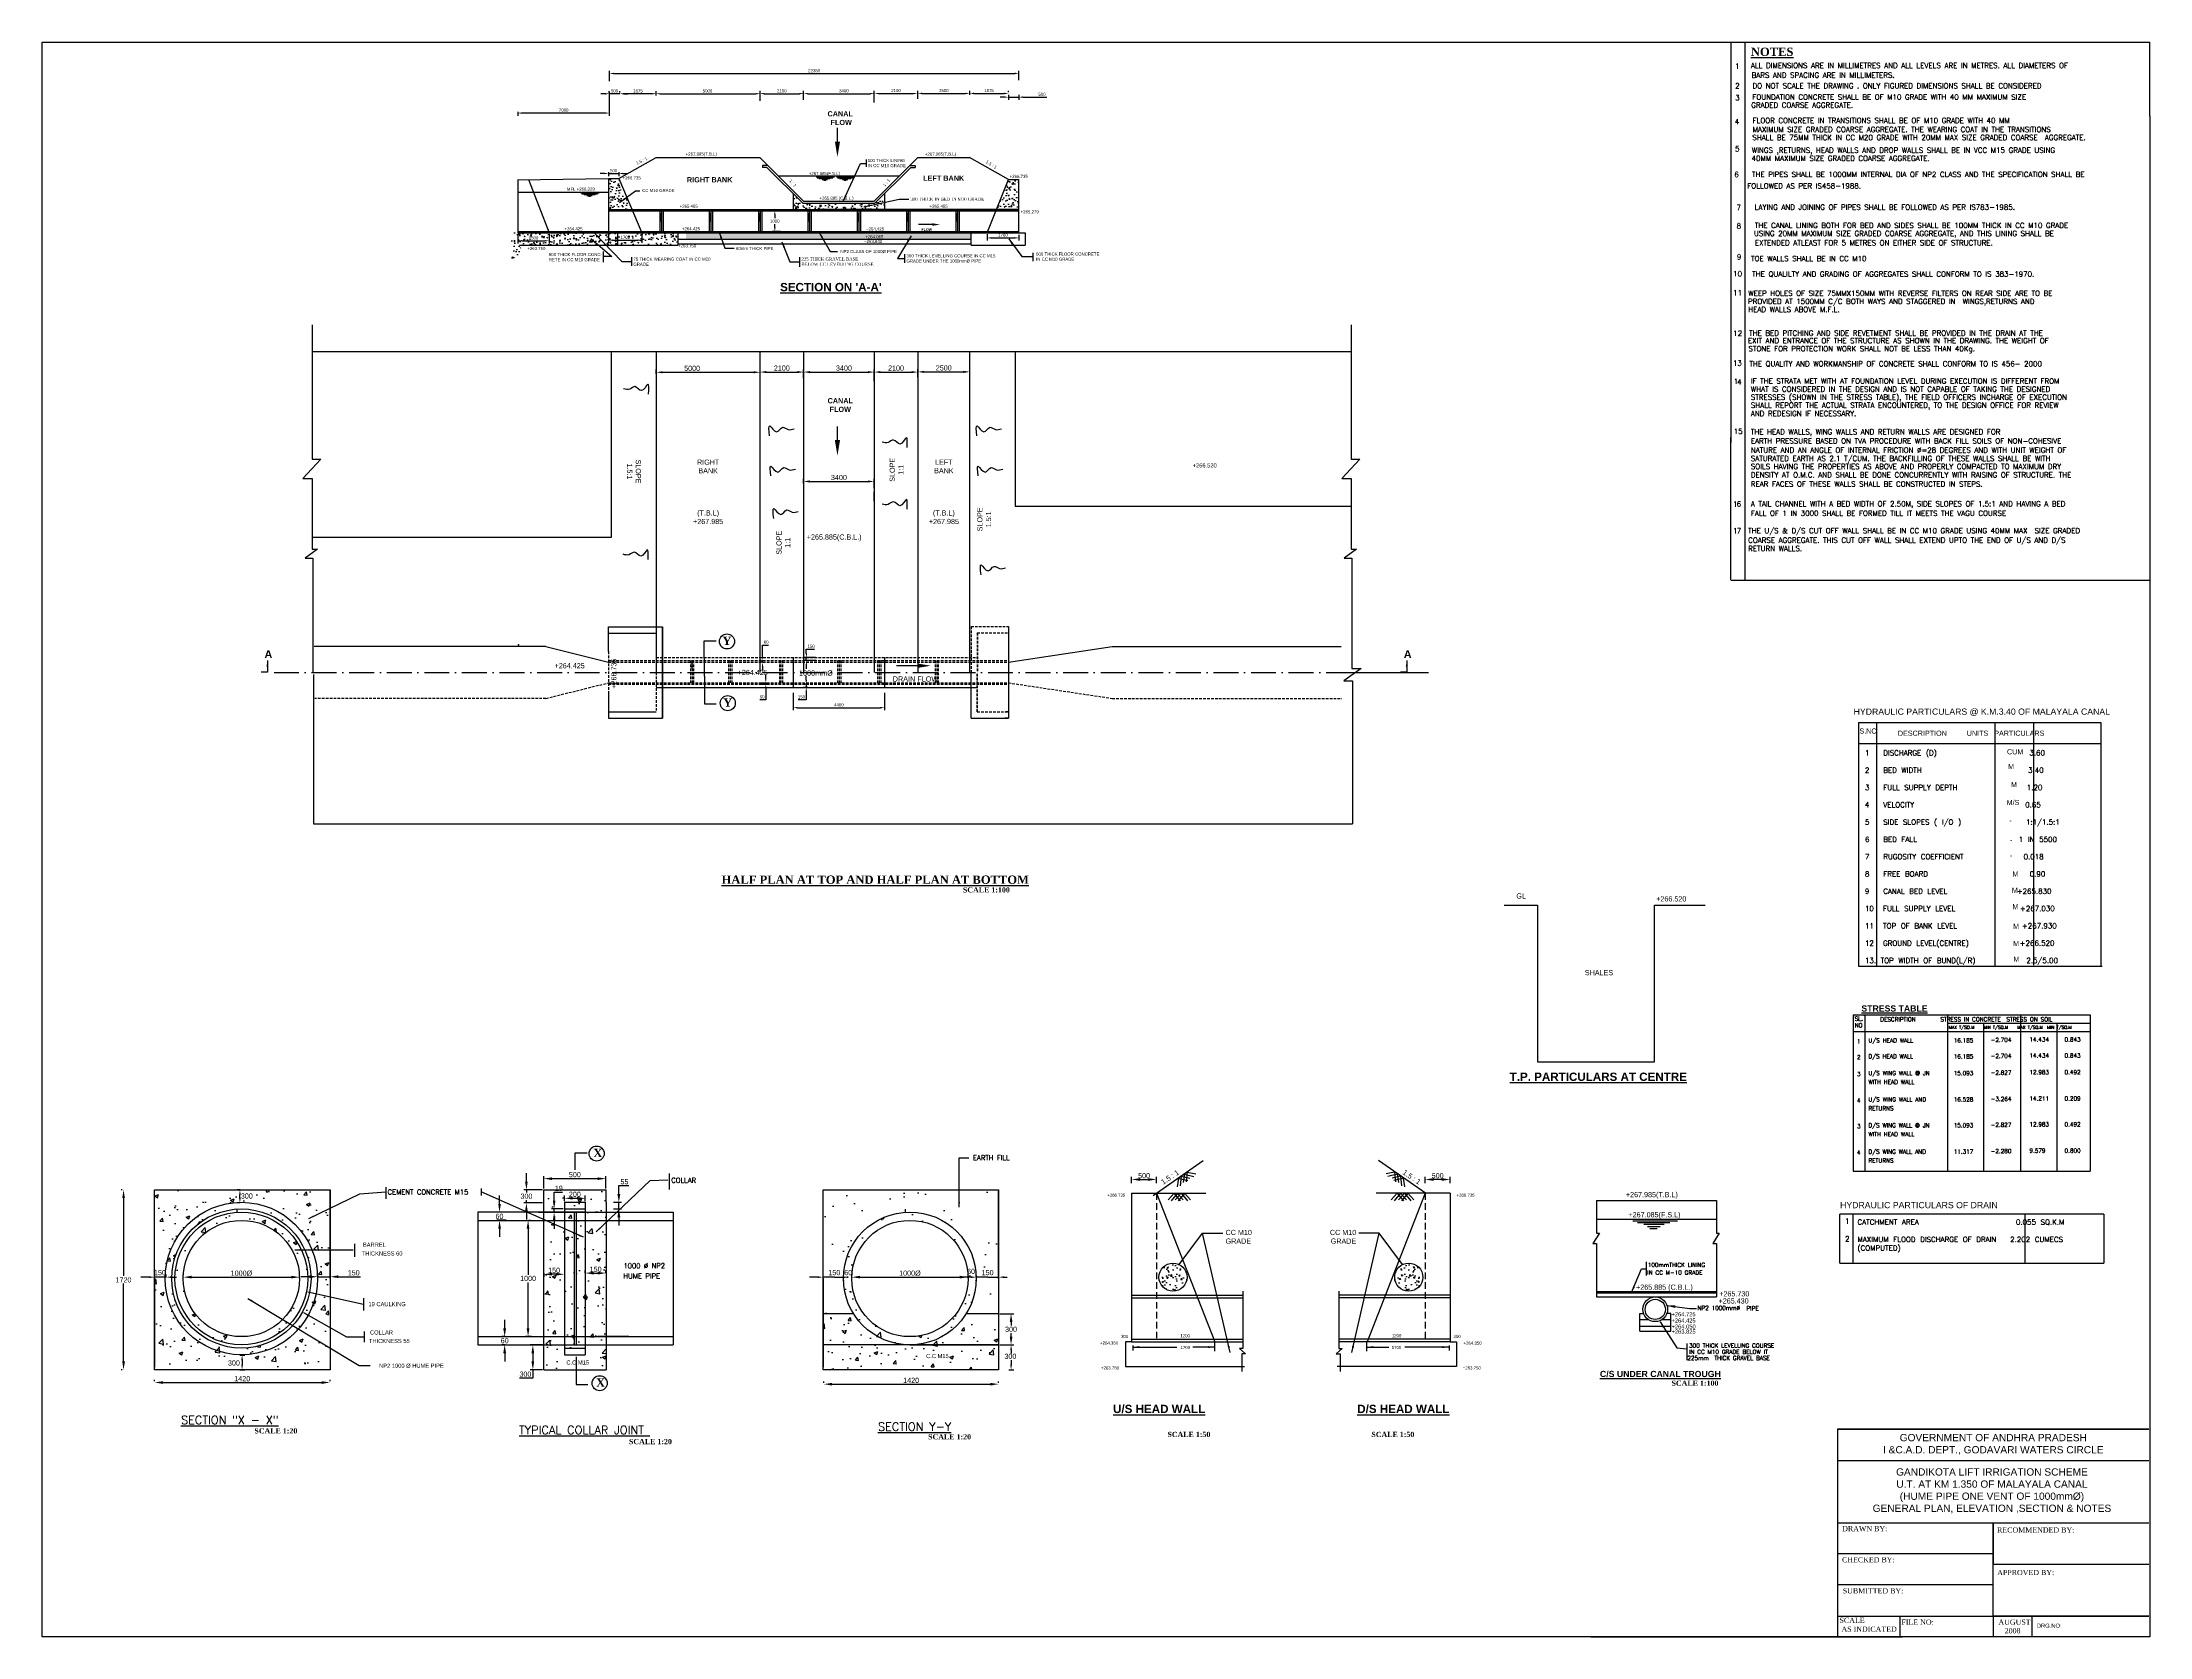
# Model space of a CAD drawing. Header units: millimetres. Extents: x 994 to 2009, y -471 to 298.
import ezdxf

# ---------------------------------------------------------------- set-up
doc = ezdxf.new("R2010")
doc.units = ezdxf.units.MM
doc.linetypes.add('ACAD_ISO10W100', pattern=[18, 12, -3, 0, -3])
doc.linetypes.add('DASHED', pattern=[19.05, 12.7, -6.35])
doc.layers.add('BASIC', color=18, linetype='Continuous')
doc.styles.add('ROMANS', font='romans')
doc.styles.add('ROMANT', font='romant', dxfattribs={"height": 3})
doc.styles.add('style1', font='txt.shx', dxfattribs={"height": 20})
doc.styles.add('TIMES', font='times.ttf')
doc.dimstyles.new('ISO-25', dxfattribs={"dimtxt": 2.5, "dimasz": 4, "dimexe": 1.25, "dimexo": 0.625, "dimtad": 1, "dimtih": 1, "dimtoh": 1, "dimtxsty": 'Standard', "dimcen": 2.5, "dimadec": 0, "dimazin": 0, "dimtfac": 1, "dimtmove": 0, "dimatfit": 3, "dimfxl": 1, "dimarcsym": 0})
doc.dimstyles.get("Standard").update_dxf_attribs({"dimtxt": 2.5, "dimasz": 2.5, "dimexe": 0.18, "dimexo": 0.0625, "dimgap": 0.09, "dimtad": 1, "dimtih": 1, "dimtoh": 1, "dimdec": 4, "dimzin": 0, "dimdsep": 46, "dimtxsty": 'Standard', "dimcen": 0.09, "dimadec": 0, "dimazin": 0, "dimtfac": 1, "dimtdec": 4, "dimtofl": 0, "dimtmove": 0, "dimatfit": 3, "dimfxl": 1, "dimtolj": 1, "dimtzin": 0, "dimarcsym": 0})
pattern_1 = [(50, (1405.913, 36.897), (18.21847, -1.5939), [1.905, -20.955]), (355, (1405.913, 36.897), (-3.5243, 19.10566), [1.524, -16.764]), (100.451, (1407.431, 36.765), (14.69425, 17.51167), [1.619, -17.809]), (46.184, (1405.913, 41.977), (27.1079, -4.2042), [2.8575, -31.4325]), (96.6356, (1408.172, 41.627), (23.7404, 24.7426), [2.4285, -26.7135]), (351.184, (1405.913, 41.977), (23.7405, 24.7425), [2.286, -25.146]), (21, (1408.453, 40.707), (15.1615, -10.22655), [1.905, -20.955]), (326, (1408.453, 40.707), (6.1802, 18.4188), [1.524, -16.764]), (71.4514, (1409.716, 39.855), (21.34165, 8.1923), [1.619, -17.809]), (37.5, (1405.913, 36.8975), (0.30886, 8.4555), [0, -16.5608, 0, -17.018, 0, -16.8275]), (7.5, (1405.913, 36.897), (6.68197, 10.01806), [0, -9.7028, 0, -16.1798, 0, -6.4135]), (327.5, (1400.2485, 36.8975), (13.55906, -0.57287), [0, -6.35, 0, -19.812, 0, -26.289]), (317.5, (1397.708, 36.897), (14.81292, 2.54265), [0, -8.255, 0, -13.1572, 0, -18.669])]
pattern_2 = [(37.5, (1405.913, 36.897), (-0.8, 24.4707), [0, -19.304, 0, -21.59, 0, -20.6375]), (7.5, (1405.913, 36.897), (22.4762, 35.8413), [0, -10.414, 0, -17.399, 0, -6.6675]), (327.5, (1390.292, 36.897), (39.5496, 0.0719), [0, -6.35, 0, -22.86, 0, -29.845]), (317.5, (1390.29, 36.897), (38.1778, 11.1465), [0, -3.175, 0, -14.986, 0, -17.145])]
pattern_3 = [(50, (0, 0), (5.46554, -0.478173), [0.5715, -6.2865]), (355, (0, 0), (-1.057285, 5.7317), [0.4572, -5.0292]), (100.451, (0.4555, -0.04), (4.408275, 5.2535), [0.4857, -5.3427]), (46.1842, (0, 1.524), (8.13237, -1.26127), [0.85725, -9.42975]), (96.6356, (0.678, 1.419), (7.122127, 7.422767), [0.72855, -8.01405]), (351.184, (0, 1.524), (7.12214, 7.422754), [0.6858, -7.5438]), (21, (0.762, 1.143), (4.548446, -3.067966), [0.5715, -6.2865]), (326, (0.762, 1.143), (1.85406, 5.52564), [0.4572, -5.0292]), (71.4514, (1.141, 0.8873), (6.402495, 2.457686), [0.4857, -5.3427]), (37.5, (0, 0), (0.092658, 2.5366512), [0, -4.96824, 0, -5.1054, 0, -5.04825]), (7.5, (0, 0), (2.00459, 3.005417), [0, -2.91084, 0, -4.85394, 0, -1.92405]), (327.5, (-1.6993, 0), (4.0677179, -0.1718623), [0, -1.905, 0, -5.9436, 0, -7.8867]), (317.5, (-2.4613, 0), (4.4438754, 0.762795), [0, -2.4765, 0, -3.94716, 0, -5.6007])]

# ---------------------------------------------------------------- blocks, each defined once
blk = doc.blocks.new('*D1')
at = {"layer": 'BASIC', "color": 0, "lineweight": -2, "transparency": 16777216}
for p, q in [((1340.6, 1.7), (1340.6, 7.2)), ((1340.6, 7.2), (1343.5, 7.2)), ((1340, -0.3), (1339.4, -0.3)), ((1340, -1), (1339.4, -1)), ((1340.6, -1), (1340.6, -0.3)), ((1340.6, -3), (1340.6, -5))]:
    blk.add_line(p, q, dxfattribs=at)
at = {"layer": 'BASIC', "color": 0, "transparency": 16777216}
for points in [[(1340.3, 1.7), (1340.9, 1.7), (1340.6, -0.3)], [(1340.3, -3), (1340.9, -3), (1340.6, -1)]]:
    blk.add_solid(points, dxfattribs=at)
at = {"layer": 'Defpoints', "color": 0, "transparency": 16777216}
for p in [(1340.6, -1), (1340.7, -0.3), (1340.7, -1)]:
    blk.add_point(p, dxfattribs=at)
at = {"layer": 'BASIC', "color": 0, "transparency": 16777216, "insert": (1342.4, 8.6), "char_height": 1.5, "attachment_point": 5}
blk.add_mtext('60', dxfattribs=at)
blk = doc.blocks.new('*D2')
at = {"layer": 'BASIC', "color": 0, "lineweight": -2, "transparency": 16777216}
for p, q in [((1366.1, 1.2), (1360.5, 1.2)), ((1361.7, 3.2), (1361.7, 5.2)), ((1361.7, 5.2), (1365.6, 5.2)), ((1361.7, -0.3), (1361.7, 1.2)), ((1366.4, -0.3), (1360.5, -0.3)), ((1361.7, -2.3), (1361.7, -4.3))]:
    blk.add_line(p, q, dxfattribs=at)
at = {"layer": 'BASIC', "color": 0, "transparency": 16777216}
for points in [[(1361.4, 3.2), (1362.1, 3.2), (1361.7, 1.2)], [(1361.4, -2.3), (1362.1, -2.3), (1361.7, -0.3)]]:
    blk.add_solid(points, dxfattribs=at)
at = {"layer": 'Defpoints', "color": 0, "transparency": 16777216}
for p in [(1361.7, 1.2), (1366.7, 1.2), (1367, -0.3)]:
    blk.add_point(p, dxfattribs=at)
at = {"layer": 'BASIC', "color": 0, "transparency": 16777216, "insert": (1364, 6.6), "char_height": 1.5, "attachment_point": 5}
blk.add_mtext('150', dxfattribs=at)
blk = doc.blocks.new('*D3')
at = {"color": 0, "lineweight": -2, "transparency": 16777216}
for p, q in [((1360.4, 85.1), (1360.4, 87.3)), ((1363.4, 86), (1391.4, 86)), ((1394.4, 82.8), (1394.4, 87.3))]:
    blk.add_line(p, q, dxfattribs=at)
at = {"color": 0, "transparency": 16777216}
for points in [[(1363.4, 86.5), (1363.4, 85.5), (1360.4, 86)], [(1391.4, 86.5), (1391.4, 85.5), (1394.4, 86)]]:
    blk.add_solid(points, dxfattribs=at)
at = {"layer": 'Defpoints', "color": 0, "transparency": 16777216}
for p in [(1360.4, 84.5), (1394.4, 86), (1394.4, 82.1)]:
    blk.add_point(p, dxfattribs=at)
at = {"color": 0, "transparency": 16777216, "insert": (1377.4, 87.9), "char_height": 2.5, "attachment_point": 5}
blk.add_mtext('3400', dxfattribs=at)
blk = doc.blocks.new('*D4')
at = {"layer": 'BASIC', "color": 0, "lineweight": -2, "transparency": 16777216}
for p, q in [((1342.2, -9), (1342.2, -7)), ((1342.2, -19.2), (1339.3, -19.2)), ((1339.4, -11), (1343.4, -11)), ((1339.4, -11.7), (1343.4, -11.7)), ((1342.2, -11), (1342.2, -11.7)), ((1342.2, -13.7), (1342.2, -19.2))]:
    blk.add_line(p, q, dxfattribs=at)
at = {"layer": 'BASIC', "color": 0, "transparency": 16777216}
for points in [[(1341.8, -9), (1342.5, -9), (1342.2, -11)], [(1341.8, -13.7), (1342.5, -13.7), (1342.2, -11.7)]]:
    blk.add_solid(points, dxfattribs=at)
at = {"layer": 'Defpoints', "color": 0, "transparency": 16777216}
for p in [(1338.7, -11), (1338.7, -11.7), (1342.2, -11)]:
    blk.add_point(p, dxfattribs=at)
at = {"layer": 'BASIC', "color": 0, "transparency": 16777216, "insert": (1340.4, -17.8), "char_height": 1.5, "attachment_point": 5}
blk.add_mtext('60', dxfattribs=at)
blk = doc.blocks.new('*D5')
at = {"layer": 'BASIC', "color": 0, "lineweight": -2, "transparency": 16777216}
for p, q in [((1361.7, -9.7), (1361.7, -7.7)), ((1361.7, -19.2), (1357.8, -19.2)), ((1362.1, -11.7), (1360.4, -11.7)), ((1362.5, -13.2), (1360.4, -13.2)), ((1361.7, -11.7), (1361.7, -13.2)), ((1361.7, -15.2), (1361.7, -19.2))]:
    blk.add_line(p, q, dxfattribs=at)
at = {"layer": 'BASIC', "color": 0, "transparency": 16777216}
for points in [[(1361.3, -9.7), (1362, -9.7), (1361.7, -11.7)], [(1361.3, -15.2), (1362, -15.2), (1361.7, -13.2)]]:
    blk.add_solid(points, dxfattribs=at)
at = {"layer": 'Defpoints', "color": 0, "transparency": 16777216}
for p in [(1361.7, -11.7), (1362.8, -11.7), (1363.1, -13.2)]:
    blk.add_point(p, dxfattribs=at)
at = {"layer": 'BASIC', "color": 0, "transparency": 16777216, "insert": (1359.4, -17.8), "char_height": 1.5, "attachment_point": 5}
blk.add_mtext('150', dxfattribs=at)
blk = doc.blocks.new('*D10')
at = {"color": 0, "lineweight": -2, "transparency": 16777216}
for p, q in [((1289.4, 137.9), (1289.4, 139.9)), ((1292.4, 138.6), (1336.4, 138.6)), ((1339.4, 136.8), (1339.4, 139.9))]:
    blk.add_line(p, q, dxfattribs=at)
at = {"color": 0, "transparency": 16777216}
for points in [[(1292.4, 139.1), (1292.4, 138.1), (1289.4, 138.6)], [(1336.4, 139.1), (1336.4, 138.1), (1339.4, 138.6)]]:
    blk.add_solid(points, dxfattribs=at)
at = {"layer": 'Defpoints', "color": 0, "transparency": 16777216}
for p in [(1289.4, 137.3), (1339.4, 138.6), (1339.4, 136.2)]:
    blk.add_point(p, dxfattribs=at)
at = {"color": 0, "transparency": 16777216, "insert": (1306.7, 140.5), "char_height": 2.5, "attachment_point": 5}
blk.add_mtext('5000', dxfattribs=at)
blk = doc.blocks.new('*D9')
at = {"color": 0, "lineweight": -2, "transparency": 16777216}
for p, q in [((1415.4, 136.9), (1415.4, 140.1)), ((1418.4, 138.8), (1437.4, 138.8)), ((1440.4, 138.1), (1440.4, 140.1))]:
    blk.add_line(p, q, dxfattribs=at)
at = {"color": 0, "transparency": 16777216}
for points in [[(1418.4, 139.3), (1418.4, 138.3), (1415.4, 138.8)], [(1437.4, 139.3), (1437.4, 138.3), (1440.4, 138.8)]]:
    blk.add_solid(points, dxfattribs=at)
at = {"layer": 'Defpoints', "color": 0, "transparency": 16777216}
for p in [(1415.4, 136.2), (1440.4, 138.8), (1440.4, 137.5)]:
    blk.add_point(p, dxfattribs=at)
at = {"color": 0, "transparency": 16777216, "insert": (1427.9, 140.7), "char_height": 2.5, "attachment_point": 5}
blk.add_mtext('2500', dxfattribs=at)
blk = doc.blocks.new('*D8')
at = {"color": 0, "lineweight": -2, "transparency": 16777216}
for p, q in [((1394.4, 134.3), (1394.4, 140)), ((1397.4, 138.7), (1412.4, 138.7)), ((1415.4, 136.2), (1415.4, 140))]:
    blk.add_line(p, q, dxfattribs=at)
at = {"color": 0, "transparency": 16777216}
for points in [[(1397.4, 139.2), (1397.4, 138.2), (1394.4, 138.7)], [(1412.4, 139.2), (1412.4, 138.2), (1415.4, 138.7)]]:
    blk.add_solid(points, dxfattribs=at)
at = {"layer": 'Defpoints', "color": 0, "transparency": 16777216}
for p in [(1394.4, 133.7), (1415.4, 138.7), (1415.4, 135.6)]:
    blk.add_point(p, dxfattribs=at)
at = {"color": 0, "transparency": 16777216, "insert": (1404.9, 140.6), "char_height": 2.5, "attachment_point": 5}
blk.add_mtext('2100', dxfattribs=at)
blk = doc.blocks.new('*D7')
at = {"color": 0, "lineweight": -2, "transparency": 16777216}
for p, q in [((1360.4, 136.6), (1360.4, 139.9)), ((1363.4, 138.7), (1391.4, 138.7)), ((1394.4, 137.4), (1394.4, 139.9))]:
    blk.add_line(p, q, dxfattribs=at)
at = {"color": 0, "transparency": 16777216}
for points in [[(1363.4, 139.2), (1363.4, 138.2), (1360.4, 138.7)], [(1391.4, 139.2), (1391.4, 138.2), (1394.4, 138.7)]]:
    blk.add_solid(points, dxfattribs=at)
at = {"layer": 'Defpoints', "color": 0, "transparency": 16777216}
for p in [(1360.4, 135.9), (1394.4, 138.7), (1394.4, 136.8)]:
    blk.add_point(p, dxfattribs=at)
at = {"color": 0, "transparency": 16777216, "insert": (1379.8, 140.6), "char_height": 2.5, "attachment_point": 5}
blk.add_mtext('3400', dxfattribs=at)
blk = doc.blocks.new('*D6')
at = {"color": 0, "lineweight": -2, "transparency": 16777216}
for p, q in [((1339.4, 135.2), (1339.4, 139.9)), ((1342.4, 138.7), (1357.4, 138.7)), ((1360.4, 135.7), (1360.4, 139.9))]:
    blk.add_line(p, q, dxfattribs=at)
at = {"color": 0, "transparency": 16777216}
for points in [[(1342.4, 139.2), (1342.4, 138.2), (1339.4, 138.7)], [(1357.4, 139.2), (1357.4, 138.2), (1360.4, 138.7)]]:
    blk.add_solid(points, dxfattribs=at)
at = {"layer": 'Defpoints', "color": 0, "transparency": 16777216}
for p in [(1339.4, 134.5), (1360.4, 138.7), (1360.4, 135)]:
    blk.add_point(p, dxfattribs=at)
at = {"color": 0, "transparency": 16777216, "insert": (1349.9, 140.6), "char_height": 2.5, "attachment_point": 5}
blk.add_mtext('2100', dxfattribs=at)
blk = doc.blocks.new('*D12')
at = {"color": 0, "lineweight": -2, "transparency": 16777216}
for p, q in [((1370.1, -348.2), (1370.1, -347.6)), ((1374.1, -348.8), (1450.3, -348.8)), ((1454.3, -348.2), (1454.3, -347.6))]:
    blk.add_line(p, q, dxfattribs=at)
at = {"color": 0, "transparency": 16777216}
for points in [[(1374.1, -348.2), (1374.1, -349.5), (1370.1, -348.8)], [(1450.3, -348.2), (1450.3, -349.5), (1454.3, -348.8)]]:
    blk.add_solid(points, dxfattribs=at)
at = {"layer": 'Defpoints', "color": 0, "transparency": 16777216}
for p in [(1370.1, -348.8), (1454.3, -348.8), (1454.3, -348.8)]:
    blk.add_point(p, dxfattribs=at)
at = {"color": 0, "lineweight": -3, "transparency": 16777216, "insert": (1412.2, -347), "char_height": 2.5, "attachment_point": 5}
blk.add_mtext('1420', dxfattribs=at)
blk = doc.blocks.new('*D13')
at = {"color": 0, "lineweight": -2, "transparency": 16777216}
for p, q in [((1032.2, -255.2), (1031.6, -255.2)), ((1032.8, -259.2), (1032.8, -296.7)), ((1032.8, -337.9), (1032.8, -300.4)), ((1032.2, -341.9), (1031.6, -341.9))]:
    blk.add_line(p, q, dxfattribs=at)
at = {"color": 0, "transparency": 16777216}
for points in [[(1032.2, -259.2), (1033.5, -259.2), (1032.8, -255.2)], [(1032.2, -337.9), (1033.5, -337.9), (1032.8, -341.9)]]:
    blk.add_solid(points, dxfattribs=at)
at = {"layer": 'Defpoints', "color": 0, "transparency": 16777216}
for p in [(1032.8, -255.2), (1032.8, -341.9), (1032.8, -341.9)]:
    blk.add_point(p, dxfattribs=at)
at = {"color": 0, "lineweight": -3, "transparency": 16777216, "insert": (1032.8, -298.6), "char_height": 2.5, "attachment_point": 5}
blk.add_mtext('1720', dxfattribs=at)
blk = doc.blocks.new('*D14')
at = {"color": 0, "lineweight": -2, "transparency": 16777216}
for p, q in [((1227.7, -273.9), (1227.7, -296.1)), ((1228.1, -269.9), (1228.9, -269.9)), ((1227.7, -321.9), (1227.7, -299.8)), ((1229.3, -325.9), (1226.4, -325.9))]:
    blk.add_line(p, q, dxfattribs=at)
at = {"color": 0, "transparency": 16777216}
for points in [[(1227, -273.9), (1228.3, -273.9), (1227.7, -269.9)], [(1227, -321.9), (1228.3, -321.9), (1227.7, -325.9)]]:
    blk.add_solid(points, dxfattribs=at)
at = {"layer": 'Defpoints', "color": 0, "transparency": 16777216}
for p in [(1227.5, -269.9), (1227.7, -269.9), (1230, -325.9)]:
    blk.add_point(p, dxfattribs=at)
at = {"color": 0, "lineweight": -3, "transparency": 16777216, "insert": (1227.7, -297.9), "char_height": 2.5, "attachment_point": 5}
blk.add_mtext('1000', dxfattribs=at)
blk = doc.blocks.new('*D15')
at = {"color": 0, "lineweight": -2, "transparency": 16777216}
for p, q in [((1122.3, -297.1), (1118.3, -297.1)), ((1126.3, -296.8), (1126.3, -295.8)), ((1126.3, -297.1), (1132.3, -297.1)), ((1132.3, -296.8), (1132.3, -295.8)), ((1136.3, -297.1), (1147, -297.1))]:
    blk.add_line(p, q, dxfattribs=at)
at = {"color": 0, "transparency": 16777216}
for points in [[(1122.3, -296.4), (1122.3, -297.7), (1126.3, -297.1)], [(1136.3, -296.4), (1136.3, -297.7), (1132.3, -297.1)]]:
    blk.add_solid(points, dxfattribs=at)
at = {"layer": 'Defpoints', "color": 0, "transparency": 16777216}
for p in [(1126.3, -297.4), (1132.3, -297.1), (1132.3, -297.4)]:
    blk.add_point(p, dxfattribs=at)
at = {"color": 0, "lineweight": -3, "transparency": 16777216, "insert": (1143.7, -295.2), "char_height": 2.5, "attachment_point": 5}
blk.add_mtext('150', dxfattribs=at)
blk = doc.blocks.new('*D16')
at = {"color": 0, "lineweight": -2, "transparency": 16777216}
for p, q in [((1047.8, -347.4), (1047.8, -346.8)), ((1051.8, -348), (1128.3, -348)), ((1132.3, -347.4), (1132.3, -346.8))]:
    blk.add_line(p, q, dxfattribs=at)
at = {"color": 0, "transparency": 16777216}
for points in [[(1051.8, -347.4), (1051.8, -348.7), (1047.8, -348)], [(1128.3, -347.4), (1128.3, -348.7), (1132.3, -348)]]:
    blk.add_solid(points, dxfattribs=at)
at = {"layer": 'Defpoints', "color": 0, "transparency": 16777216}
for p in [(1047.8, -348), (1132.3, -348), (1132.3, -348)]:
    blk.add_point(p, dxfattribs=at)
at = {"color": 0, "lineweight": -3, "transparency": 16777216, "insert": (1090, -346.2), "char_height": 2.5, "attachment_point": 5}
blk.add_mtext('1420', dxfattribs=at)
blk = doc.blocks.new('*D17')
at = {"color": 0, "lineweight": -2, "transparency": 16777216}
for p, q in [((1061.6, -297.9), (1061.6, -296)), ((1065.6, -297.3), (1113.6, -297.3)), ((1117.6, -297.7), (1117.6, -296))]:
    blk.add_line(p, q, dxfattribs=at)
at = {"color": 0, "transparency": 16777216}
for points in [[(1065.6, -296.6), (1065.6, -297.9), (1061.6, -297.3)], [(1113.6, -296.6), (1113.6, -297.9), (1117.6, -297.3)]]:
    blk.add_solid(points, dxfattribs=at)
at = {"layer": 'Defpoints', "color": 0, "transparency": 16777216}
for p in [(1061.6, -298.5), (1117.6, -297.3), (1117.6, -298.3)]:
    blk.add_point(p, dxfattribs=at)
at = {"color": 0, "lineweight": -3, "transparency": 16777216, "insert": (1089.6, -295.4), "char_height": 2.5, "attachment_point": 5}
blk.add_mtext('1000%%c', dxfattribs=at)
blk = doc.blocks.new('*D18')
at = {"color": 0, "lineweight": -2, "transparency": 16777216}
for p, q in [((1216.4, -321.9), (1216.4, -317.9)), ((1216.7, -325.9), (1215.1, -325.9)), ((1216.7, -329.9), (1215.1, -329.9)), ((1216.4, -325.9), (1216.4, -326.1)), ((1216.4, -329.9), (1216.4, -329.8)), ((1216.4, -333.9), (1216.4, -337.9))]:
    blk.add_line(p, q, dxfattribs=at)
at = {"color": 0, "transparency": 16777216}
for points in [[(1215.7, -321.9), (1217.1, -321.9), (1216.4, -325.9)], [(1215.7, -333.9), (1217.1, -333.9), (1216.4, -329.9)]]:
    blk.add_solid(points, dxfattribs=at)
at = {"layer": 'Defpoints', "color": 0, "transparency": 16777216}
for p in [(1216.4, -329.9), (1217.4, -325.9), (1217.4, -329.9)]:
    blk.add_point(p, dxfattribs=at)
at = {"color": 0, "lineweight": -3, "transparency": 16777216, "insert": (1216.4, -327.9), "char_height": 2.5, "attachment_point": 5}
blk.add_mtext('60', dxfattribs=at)
blk = doc.blocks.new('*D19')
at = {"color": 0, "lineweight": -2, "transparency": 16777216}
for p, q in [((1234.6, -329.9), (1228.7, -329.9)), ((1230, -333.9), (1230, -337.9)), ((1234.6, -341.9), (1228.7, -341.9)), ((1230, -341.9), (1230, -345.9)), ((1230, -345.9), (1223.5, -345.9))]:
    blk.add_line(p, q, dxfattribs=at)
at = {"color": 0, "transparency": 16777216}
for points in [[(1229.3, -333.9), (1230.6, -333.9), (1230, -329.9)], [(1229.3, -337.9), (1230.6, -337.9), (1230, -341.9)]]:
    blk.add_solid(points, dxfattribs=at)
at = {"layer": 'Defpoints', "color": 0, "transparency": 16777216}
for p in [(1235.2, -329.9), (1230, -341.9), (1235.2, -341.9)]:
    blk.add_point(p, dxfattribs=at)
at = {"color": 0, "lineweight": -3, "transparency": 16777216, "insert": (1226.4, -344), "char_height": 2.5, "attachment_point": 5}
blk.add_mtext('300', dxfattribs=at)
blk = doc.blocks.new('*D20')
at = {"color": 0, "lineweight": -2, "transparency": 16777216}
for p, q in [((1235.2, -295.4), (1235.2, -297.1)), ((1241.2, -295.9), (1239.2, -295.9)), ((1245.2, -295.4), (1245.2, -297.1))]:
    blk.add_line(p, q, dxfattribs=at)
at = {"color": 0, "transparency": 16777216}
for points in [[(1239.2, -295.2), (1239.2, -296.5), (1235.2, -295.9)], [(1241.2, -295.2), (1241.2, -296.5), (1245.2, -295.9)]]:
    blk.add_solid(points, dxfattribs=at)
at = {"layer": 'Defpoints', "color": 0, "transparency": 16777216}
for p in [(1235.2, -294.8), (1235.2, -295.9), (1245.2, -294.8)]:
    blk.add_point(p, dxfattribs=at)
at = {"color": 0, "lineweight": -3, "transparency": 16777216, "insert": (1240.2, -294), "char_height": 2.5, "attachment_point": 5}
blk.add_mtext('150', dxfattribs=at)
blk = doc.blocks.new('*D21')
at = {"color": 0, "lineweight": -2, "transparency": 16777216}
for p, q in [((1255.2, -295.2), (1255.2, -294.1)), ((1265.2, -295.2), (1265.2, -294.1)), ((1259.2, -295.3), (1261.2, -295.3))]:
    blk.add_line(p, q, dxfattribs=at)
at = {"color": 0, "transparency": 16777216}
for points in [[(1259.2, -294.7), (1259.2, -296), (1255.2, -295.3)], [(1261.2, -294.7), (1261.2, -296), (1265.2, -295.3)]]:
    blk.add_solid(points, dxfattribs=at)
at = {"layer": 'Defpoints', "color": 0, "transparency": 16777216}
for p in [(1255.2, -295.9), (1265.2, -295.3), (1265.2, -295.9)]:
    blk.add_point(p, dxfattribs=at)
at = {"color": 0, "lineweight": -3, "transparency": 16777216, "insert": (1260.2, -293.5), "char_height": 2.5, "attachment_point": 5}
blk.add_mtext('150', dxfattribs=at)
blk = doc.blocks.new('*D22')
at = {"color": 0, "lineweight": -2, "transparency": 16777216}
for p, q in [((1383.6, -297.9), (1383.6, -296)), ((1387.6, -297.3), (1435.6, -297.3)), ((1439.6, -297.7), (1439.6, -296))]:
    blk.add_line(p, q, dxfattribs=at)
at = {"color": 0, "transparency": 16777216}
for points in [[(1387.6, -296.6), (1387.6, -297.9), (1383.6, -297.3)], [(1435.6, -296.6), (1435.6, -297.9), (1439.6, -297.3)]]:
    blk.add_solid(points, dxfattribs=at)
at = {"layer": 'Defpoints', "color": 0, "transparency": 16777216}
for p in [(1383.6, -298.5), (1439.6, -297.3), (1439.6, -298.3)]:
    blk.add_point(p, dxfattribs=at)
at = {"color": 0, "lineweight": -3, "transparency": 16777216, "insert": (1411.6, -295.4), "char_height": 2.5, "attachment_point": 5}
blk.add_mtext('1000%%c', dxfattribs=at)
blk = doc.blocks.new('*D23')
at = {"color": 0, "lineweight": -2, "transparency": 16777216}
for p, q in [((1213.9, -262), (1213.9, -258)), ((1217.2, -266), (1212.7, -266)), ((1217.2, -269.9), (1212.7, -269.9)), ((1213.9, -266), (1213.9, -266.1)), ((1213.9, -269.9), (1213.9, -269.9)), ((1213.9, -273.9), (1213.9, -277.9))]:
    blk.add_line(p, q, dxfattribs=at)
at = {"color": 0, "transparency": 16777216}
for points in [[(1213.3, -262), (1214.6, -262), (1213.9, -266)], [(1213.3, -273.9), (1214.6, -273.9), (1213.9, -269.9)]]:
    blk.add_solid(points, dxfattribs=at)
at = {"layer": 'Defpoints', "color": 0, "transparency": 16777216}
for p in [(1213.9, -266), (1217.8, -266), (1217.8, -269.9)]:
    blk.add_point(p, dxfattribs=at)
at = {"color": 0, "lineweight": -3, "transparency": 16777216, "insert": (1213.9, -268), "char_height": 2.5, "attachment_point": 5}
blk.add_mtext('60', dxfattribs=at)
blk = doc.blocks.new('*D24')
at = {"color": 0, "lineweight": -2, "transparency": 16777216}
for p, q in [((1235.2, -254.6), (1235.2, -248.6)), ((1239.2, -249.8), (1261.2, -249.8)), ((1265.2, -254.6), (1265.2, -248.6))]:
    blk.add_line(p, q, dxfattribs=at)
at = {"color": 0, "transparency": 16777216}
for points in [[(1239.2, -249.2), (1239.2, -250.5), (1235.2, -249.8)], [(1261.2, -249.2), (1261.2, -250.5), (1265.2, -249.8)]]:
    blk.add_solid(points, dxfattribs=at)
at = {"layer": 'Defpoints', "color": 0, "transparency": 16777216}
for p in [(1265.2, -249.8), (1235.2, -255.2), (1265.2, -255.2)]:
    blk.add_point(p, dxfattribs=at)
at = {"color": 0, "lineweight": -3, "transparency": 16777216, "insert": (1250.2, -247.9), "char_height": 2.5, "attachment_point": 5}
blk.add_mtext('500', dxfattribs=at)
blk = doc.blocks.new('*D25')
at = {"color": 0, "lineweight": -2, "transparency": 16777216}
for p, q in [((1245.2, -260.6), (1245.2, -258)), ((1249.2, -259.3), (1251.2, -259.3)), ((1255.2, -260.6), (1255.2, -258))]:
    blk.add_line(p, q, dxfattribs=at)
at = {"color": 0, "transparency": 16777216}
for points in [[(1249.2, -258.6), (1249.2, -259.9), (1245.2, -259.3)], [(1251.2, -258.6), (1251.2, -259.9), (1255.2, -259.3)]]:
    blk.add_solid(points, dxfattribs=at)
at = {"layer": 'Defpoints', "color": 0, "transparency": 16777216}
for p in [(1245.2, -261.2), (1255.2, -259.3), (1255.2, -261.2)]:
    blk.add_point(p, dxfattribs=at)
at = {"color": 0, "lineweight": -3, "transparency": 16777216, "insert": (1250.2, -257.4), "char_height": 2.5, "attachment_point": 5}
blk.add_mtext('200', dxfattribs=at)
blk = doc.blocks.new('*D26')
at = {"color": 0, "lineweight": -2, "transparency": 16777216}
for p, q in [((1240.2, -260.4), (1240.2, -256.4)), ((1240.2, -256.4), (1244.2, -256.4)), ((1244.6, -264.4), (1239, -264.4)), ((1244.6, -266), (1239, -266)), ((1240.2, -266), (1240.2, -264.4)), ((1240.2, -270), (1240.2, -274))]:
    blk.add_line(p, q, dxfattribs=at)
at = {"color": 0, "transparency": 16777216}
for points in [[(1239.6, -260.4), (1240.9, -260.4), (1240.2, -264.4)], [(1239.6, -270), (1240.9, -270), (1240.2, -266)]]:
    blk.add_solid(points, dxfattribs=at)
at = {"layer": 'Defpoints', "color": 0, "transparency": 16777216}
for p in [(1240.2, -264.4), (1245.2, -264.4), (1245.2, -266)]:
    blk.add_point(p, dxfattribs=at)
at = {"color": 0, "lineweight": -3, "transparency": 16777216, "insert": (1242.5, -254.5), "char_height": 2.5, "attachment_point": 5}
blk.add_mtext('19', dxfattribs=at)
blk = doc.blocks.new('*D27')
at = {"color": 0, "lineweight": -2, "transparency": 16777216}
for p, q in [((1226.9, -251.2), (1226.9, -247.2)), ((1234.6, -255.2), (1225.6, -255.2)), ((1234.6, -261.5), (1225.6, -261.5)), ((1226.9, -255.2), (1226.9, -256.5)), ((1226.9, -261.5), (1226.9, -260.2)), ((1226.9, -265.5), (1226.9, -269.5))]:
    blk.add_line(p, q, dxfattribs=at)
at = {"color": 0, "transparency": 16777216}
for points in [[(1226.2, -251.2), (1227.5, -251.2), (1226.9, -255.2)], [(1226.2, -265.5), (1227.5, -265.5), (1226.9, -261.5)]]:
    blk.add_solid(points, dxfattribs=at)
at = {"layer": 'Defpoints', "color": 0, "transparency": 16777216}
for p in [(1226.9, -255.2), (1235.2, -255.2), (1235.2, -261.5)]:
    blk.add_point(p, dxfattribs=at)
at = {"color": 0, "lineweight": -3, "transparency": 16777216, "insert": (1226.9, -258.3), "char_height": 2.5, "attachment_point": 5}
blk.add_mtext('300', dxfattribs=at)
blk = doc.blocks.new('*D28')
at = {"color": 0, "lineweight": -2, "transparency": 16777216}
for p, q in [((1271.4, -257.2), (1271.4, -253.2)), ((1271.4, -253.2), (1276.2, -253.2)), ((1268.8, -261.2), (1272.6, -261.2)), ((1271.4, -264.4), (1271.4, -261.2)), ((1268.8, -264.4), (1272.6, -264.4)), ((1271.4, -268.4), (1271.4, -272.4))]:
    blk.add_line(p, q, dxfattribs=at)
at = {"color": 0, "transparency": 16777216}
for points in [[(1270.7, -257.2), (1272.1, -257.2), (1271.4, -261.2)], [(1270.7, -268.4), (1272.1, -268.4), (1271.4, -264.4)]]:
    blk.add_solid(points, dxfattribs=at)
at = {"layer": 'Defpoints', "color": 0, "transparency": 16777216}
for p in [(1268.2, -261.2), (1271.4, -261.2), (1268.2, -264.4)]:
    blk.add_point(p, dxfattribs=at)
at = {"color": 0, "lineweight": -3, "transparency": 16777216, "insert": (1274.1, -251.3), "char_height": 2.5, "attachment_point": 5}
blk.add_mtext('55', dxfattribs=at)
blk = doc.blocks.new('*D29')
at = {"color": 0, "lineweight": -2, "transparency": 16777216}
for p, q in [((1454.9, -314.9), (1461.6, -314.9)), ((1460.3, -318.9), (1460.3, -320.5)), ((1460.3, -325.9), (1460.3, -324.3)), ((1454.9, -329.9), (1461.6, -329.9))]:
    blk.add_line(p, q, dxfattribs=at)
at = {"color": 0, "transparency": 16777216}
for points in [[(1459.7, -318.9), (1461, -318.9), (1460.3, -314.9)], [(1459.7, -325.9), (1461, -325.9), (1460.3, -329.9)]]:
    blk.add_solid(points, dxfattribs=at)
at = {"layer": 'Defpoints', "color": 0, "transparency": 16777216}
for p in [(1454.3, -314.9), (1454.3, -329.9), (1460.3, -329.9)]:
    blk.add_point(p, dxfattribs=at)
at = {"color": 0, "transparency": 16777216, "insert": (1460.3, -322.4), "char_height": 2.5, "attachment_point": 5}
blk.add_mtext('300', dxfattribs=at)
blk = doc.blocks.new('*D11')
at = {"layer": 'BASIC', "color": 0, "lineweight": -2, "transparency": 16777216}
for p, q in [((1518.4, -252), (1518.4, -249)), ((1522.4, -250.2), (1526.4, -250.2)), ((1530.4, -252), (1530.4, -249))]:
    blk.add_line(p, q, dxfattribs=at)
at = {"layer": 'BASIC', "color": 0, "transparency": 16777216}
for points in [[(1522.4, -249.6), (1522.4, -250.9), (1518.4, -250.2)], [(1526.4, -249.6), (1526.4, -250.9), (1530.4, -250.2)]]:
    blk.add_solid(points, dxfattribs=at)
at = {"layer": 'Defpoints', "color": 0, "transparency": 16777216}
for p in [(1518.4, -252.6), (1530.4, -250.2), (1530.4, -252.6)]:
    blk.add_point(p, dxfattribs=at)
at = {"layer": 'BASIC', "color": 0, "transparency": 16777216, "insert": (1524.4, -248.4), "char_height": 2.5, "attachment_point": 5}
blk.add_mtext('500', dxfattribs=at)
blk = doc.blocks.new('*D30')
at = {"layer": 'BASIC', "color": 0, "lineweight": -2, "transparency": 16777216}
for p, q in [((1349.2, 216.4), (1345.3, 216.4)), ((1346.5, 214.4), (1346.5, 212.8)), ((1349.2, 206.4), (1345.3, 206.4)), ((1346.5, 208.4), (1346.5, 210))]:
    blk.add_line(p, q, dxfattribs=at)
at = {"layer": 'BASIC', "color": 0, "transparency": 16777216}
for points in [[(1346.2, 214.4), (1346.9, 214.4), (1346.5, 216.4)], [(1346.2, 208.4), (1346.9, 208.4), (1346.5, 206.4)]]:
    blk.add_solid(points, dxfattribs=at)
at = {"layer": 'Defpoints', "color": 0, "transparency": 16777216}
for p in [(1349.9, 216.4), (1346.5, 206.4), (1349.9, 206.4)]:
    blk.add_point(p, dxfattribs=at)
at = {"layer": 'BASIC', "color": 0, "transparency": 16777216, "insert": (1346.5, 211.4), "char_height": 1.5, "attachment_point": 5}
blk.add_mtext('1000', dxfattribs=at)
blk = doc.blocks.new('*D31')
at = {"layer": 'BASIC', "color": 0, "lineweight": -2, "transparency": 16777216}
for p, q in [((1266.9, 278.9), (1266.9, 283.8)), ((1268.9, 282.6), (1462.1, 282.6)), ((1464.1, 279.3), (1464.1, 283.8))]:
    blk.add_line(p, q, dxfattribs=at)
at = {"layer": 'BASIC', "color": 0, "transparency": 16777216}
for points in [[(1268.9, 282.9), (1268.9, 282.2), (1266.9, 282.6)], [(1462.1, 282.9), (1462.1, 282.2), (1464.1, 282.6)]]:
    blk.add_solid(points, dxfattribs=at)
at = {"layer": 'Defpoints', "color": 0, "transparency": 16777216}
for p in [(1266.9, 278.3), (1464.1, 282.6), (1464.1, 278.7)]:
    blk.add_point(p, dxfattribs=at)
at = {"layer": 'BASIC', "color": 0, "transparency": 16777216, "insert": (1365.5, 283.9), "char_height": 1.5, "attachment_point": 5}
blk.add_mtext('22350', dxfattribs=at)
blk = doc.blocks.new('*D32')
at = {"layer": 'BASIC', "color": 0, "lineweight": -2, "transparency": 16777216}
for p, q in [((1266.4, 205.2), (1266.4, 201)), ((1282.5, 205.2), (1282.5, 201)), ((1268.4, 202.3), (1280.5, 202.3))]:
    blk.add_line(p, q, dxfattribs=at)
at = {"layer": 'BASIC', "color": 0, "transparency": 16777216}
for points in [[(1268.4, 202.6), (1268.4, 201.9), (1266.4, 202.3)], [(1280.5, 202.6), (1280.5, 201.9), (1282.5, 202.3)]]:
    blk.add_solid(points, dxfattribs=at)
at = {"layer": 'Defpoints', "color": 0, "transparency": 16777216}
for p in [(1266.4, 205.8), (1282.5, 205.8), (1282.5, 202.3)]:
    blk.add_point(p, dxfattribs=at)
at = {"layer": 'BASIC', "color": 0, "transparency": 16777216, "insert": (1274.5, 203.6), "char_height": 1.5, "attachment_point": 5}
blk.add_mtext('1700', dxfattribs=at)
blk = doc.blocks.new('*D33')
at = {"layer": 'BASIC', "color": 0, "lineweight": -2, "transparency": 16777216}
for p, q in [((1289.4, 272), (1289.4, 274)), ((1291.4, 272.8), (1337.4, 272.8)), ((1339.4, 270.9), (1339.4, 274))]:
    blk.add_line(p, q, dxfattribs=at)
at = {"layer": 'BASIC', "color": 0, "transparency": 16777216}
for points in [[(1291.4, 273.1), (1291.4, 272.4), (1289.4, 272.8)], [(1337.4, 273.1), (1337.4, 272.4), (1339.4, 272.8)]]:
    blk.add_solid(points, dxfattribs=at)
at = {"layer": 'Defpoints', "color": 0, "transparency": 16777216}
for p in [(1289.4, 271.4), (1339.4, 272.8), (1339.4, 270.3)]:
    blk.add_point(p, dxfattribs=at)
at = {"layer": 'BASIC', "color": 0, "transparency": 16777216, "insert": (1314.1, 274.1), "char_height": 1.5, "attachment_point": 5}
blk.add_mtext('5000', dxfattribs=at)
blk = doc.blocks.new('*D34')
at = {"layer": 'BASIC', "color": 0, "lineweight": -2, "transparency": 16777216}
for p, q in [((1415.4, 271), (1415.4, 274.2)), ((1440.4, 272.2), (1440.4, 274.2)), ((1417.4, 272.9), (1438.4, 272.9))]:
    blk.add_line(p, q, dxfattribs=at)
at = {"layer": 'BASIC', "color": 0, "transparency": 16777216}
for points in [[(1417.4, 273.3), (1417.4, 272.6), (1415.4, 272.9)], [(1438.4, 273.3), (1438.4, 272.6), (1440.4, 272.9)]]:
    blk.add_solid(points, dxfattribs=at)
at = {"layer": 'Defpoints', "color": 0, "transparency": 16777216}
for p in [(1415.4, 270.4), (1440.4, 272.9), (1440.4, 271.6)]:
    blk.add_point(p, dxfattribs=at)
at = {"layer": 'BASIC', "color": 0, "transparency": 16777216, "insert": (1427.9, 274.3), "char_height": 1.5, "attachment_point": 5}
blk.add_mtext('2500', dxfattribs=at)
blk = doc.blocks.new('*D35')
at = {"layer": 'BASIC', "color": 0, "lineweight": -2, "transparency": 16777216}
for p, q in [((1394.4, 268.5), (1394.4, 274.1)), ((1415.4, 270.4), (1415.4, 274.1)), ((1396.4, 272.9), (1413.4, 272.9))]:
    blk.add_line(p, q, dxfattribs=at)
at = {"layer": 'BASIC', "color": 0, "transparency": 16777216}
for points in [[(1396.4, 273.2), (1396.4, 272.6), (1394.4, 272.9)], [(1413.4, 273.2), (1413.4, 272.6), (1415.4, 272.9)]]:
    blk.add_solid(points, dxfattribs=at)
at = {"layer": 'Defpoints', "color": 0, "transparency": 16777216}
for p in [(1394.4, 267.9), (1415.4, 272.9), (1415.4, 269.8)]:
    blk.add_point(p, dxfattribs=at)
at = {"layer": 'BASIC', "color": 0, "transparency": 16777216, "insert": (1404.9, 274.3), "char_height": 1.5, "attachment_point": 5}
blk.add_mtext('2100', dxfattribs=at)
blk = doc.blocks.new('*D36')
at = {"layer": 'BASIC', "color": 0, "lineweight": -2, "transparency": 16777216}
for p, q in [((1360.4, 270.7), (1360.4, 274.1)), ((1362.4, 272.8), (1392.4, 272.8)), ((1394.4, 271.6), (1394.4, 274.1))]:
    blk.add_line(p, q, dxfattribs=at)
at = {"layer": 'BASIC', "color": 0, "transparency": 16777216}
for points in [[(1362.4, 273.2), (1362.4, 272.5), (1360.4, 272.8)], [(1392.4, 273.2), (1392.4, 272.5), (1394.4, 272.8)]]:
    blk.add_solid(points, dxfattribs=at)
at = {"layer": 'Defpoints', "color": 0, "transparency": 16777216}
for p in [(1360.4, 270.1), (1394.4, 272.8), (1394.4, 271)]:
    blk.add_point(p, dxfattribs=at)
at = {"layer": 'BASIC', "color": 0, "transparency": 16777216, "insert": (1379.8, 274.2), "char_height": 1.5, "attachment_point": 5}
blk.add_mtext('3400', dxfattribs=at)
blk = doc.blocks.new('*D37')
at = {"layer": 'BASIC', "color": 0, "lineweight": -2, "transparency": 16777216}
for p, q in [((1339.4, 269.3), (1339.4, 274.1)), ((1341.4, 272.8), (1358.4, 272.8)), ((1360.4, 269.8), (1360.4, 274.1))]:
    blk.add_line(p, q, dxfattribs=at)
at = {"layer": 'BASIC', "color": 0, "transparency": 16777216}
for points in [[(1341.4, 273.2), (1341.4, 272.5), (1339.4, 272.8)], [(1358.4, 273.2), (1358.4, 272.5), (1360.4, 272.8)]]:
    blk.add_solid(points, dxfattribs=at)
at = {"layer": 'Defpoints', "color": 0, "transparency": 16777216}
for p in [(1339.4, 268.7), (1360.4, 272.8), (1360.4, 269.2)]:
    blk.add_point(p, dxfattribs=at)
at = {"layer": 'BASIC', "color": 0, "transparency": 16777216, "insert": (1349.9, 274.2), "char_height": 1.5, "attachment_point": 5}
blk.add_mtext('2100', dxfattribs=at)
blk = doc.blocks.new('*D38')
at = {"layer": 'BASIC', "color": 0, "lineweight": -2, "transparency": 16777216}
for p, q in [((1271.8, 273.4), (1271.8, 274)), ((1287.4, 272.8), (1273.8, 272.8)), ((1289.4, 273.4), (1289.4, 274))]:
    blk.add_line(p, q, dxfattribs=at)
at = {"layer": 'BASIC', "color": 0, "transparency": 16777216}
for points in [[(1273.8, 273.1), (1273.8, 272.4), (1271.8, 272.8)], [(1287.4, 273.1), (1287.4, 272.4), (1289.4, 272.8)]]:
    blk.add_solid(points, dxfattribs=at)
at = {"layer": 'Defpoints', "color": 0, "transparency": 16777216}
for p in [(1271.8, 272.8), (1271.8, 272.8), (1289.4, 272.8)]:
    blk.add_point(p, dxfattribs=at)
at = {"layer": 'BASIC', "color": 0, "transparency": 16777216, "insert": (1280.6, 274.1), "char_height": 1.5, "attachment_point": 5}
blk.add_mtext('1875', dxfattribs=at)
blk = doc.blocks.new('*D39')
at = {"layer": 'BASIC', "color": 0, "lineweight": -2, "transparency": 16777216}
for p, q in [((1264.8, 272.8), (1262.8, 272.8)), ((1266.8, 273.4), (1266.8, 274)), ((1271.8, 272.8), (1266.8, 272.8)), ((1271.8, 273.4), (1271.8, 274)), ((1273.8, 272.8), (1275.8, 272.8))]:
    blk.add_line(p, q, dxfattribs=at)
at = {"layer": 'BASIC', "color": 0, "transparency": 16777216}
for points in [[(1264.8, 273.1), (1264.8, 272.4), (1266.8, 272.8)], [(1273.8, 273.1), (1273.8, 272.4), (1271.8, 272.8)]]:
    blk.add_solid(points, dxfattribs=at)
at = {"layer": 'Defpoints', "color": 0, "transparency": 16777216}
for p in [(1266.8, 272.8), (1266.8, 272.8), (1271.8, 272.8)]:
    blk.add_point(p, dxfattribs=at)
at = {"layer": 'BASIC', "color": 0, "transparency": 16777216, "insert": (1269.3, 274.1), "char_height": 1.5, "attachment_point": 5}
blk.add_mtext('500', dxfattribs=at)
blk = doc.blocks.new('*D40')
at = {"layer": 'BASIC', "color": 0, "lineweight": -2, "transparency": 16777216}
for p, q in [((1440.4, 273.6), (1440.4, 274.2)), ((1459.1, 273.6), (1459.1, 274.2)), ((1442.4, 272.9), (1457.1, 272.9))]:
    blk.add_line(p, q, dxfattribs=at)
at = {"layer": 'BASIC', "color": 0, "transparency": 16777216}
for points in [[(1442.4, 273.3), (1442.4, 272.6), (1440.4, 272.9)], [(1457.1, 273.3), (1457.1, 272.6), (1459.1, 272.9)]]:
    blk.add_solid(points, dxfattribs=at)
at = {"layer": 'Defpoints', "color": 0, "transparency": 16777216}
for p in [(1440.4, 272.9), (1459.1, 272.9), (1459.1, 272.9)]:
    blk.add_point(p, dxfattribs=at)
at = {"layer": 'BASIC', "color": 0, "transparency": 16777216, "insert": (1449.7, 274.3), "char_height": 1.5, "attachment_point": 5}
blk.add_mtext('1875', dxfattribs=at)
blk = doc.blocks.new('*D41')
at = {"layer": 'BASIC', "color": 0, "lineweight": -2, "transparency": 16777216}
for p, q in [((1457.1, 271.1), (1455.1, 271.1)), ((1459.1, 272.3), (1459.1, 269.9)), ((1459.1, 271.1), (1464.1, 271.1)), ((1464.1, 272.3), (1464.1, 269.9)), ((1466.1, 271.1), (1477.5, 271.1))]:
    blk.add_line(p, q, dxfattribs=at)
at = {"layer": 'BASIC', "color": 0, "transparency": 16777216}
for points in [[(1457.1, 271.5), (1457.1, 270.8), (1459.1, 271.1)], [(1466.1, 271.5), (1466.1, 270.8), (1464.1, 271.1)]]:
    blk.add_solid(points, dxfattribs=at)
at = {"layer": 'Defpoints', "color": 0, "transparency": 16777216}
for p in [(1459.1, 272.9), (1464.1, 272.9), (1464.1, 271.1)]:
    blk.add_point(p, dxfattribs=at)
at = {"layer": 'BASIC', "color": 0, "transparency": 16777216, "insert": (1475.2, 272.5), "char_height": 1.5, "attachment_point": 5}
blk.add_mtext('500', dxfattribs=at)
blk = doc.blocks.new('*D42')
at = {"layer": 'BASIC', "color": 0, "lineweight": -2, "transparency": 16777216}
for p, q in [((1222.8, 205.2), (1222.8, 200.7)), ((1237.8, 205.2), (1237.8, 200.7)), ((1224.8, 201.9), (1235.8, 201.9))]:
    blk.add_line(p, q, dxfattribs=at)
at = {"layer": 'BASIC', "color": 0, "transparency": 16777216}
for points in [[(1224.8, 202.3), (1224.8, 201.6), (1222.8, 201.9)], [(1235.8, 202.3), (1235.8, 201.6), (1237.8, 201.9)]]:
    blk.add_solid(points, dxfattribs=at)
at = {"layer": 'Defpoints', "color": 0, "transparency": 16777216}
for p in [(1222.8, 205.8), (1237.8, 205.8), (1237.8, 201.9)]:
    blk.add_point(p, dxfattribs=at)
at = {"layer": 'BASIC', "color": 0, "transparency": 16777216, "insert": (1230.3, 203.3), "char_height": 1.5, "attachment_point": 5}
blk.add_mtext('1500', dxfattribs=at)
blk = doc.blocks.new('*D43')
at = {"layer": 'BASIC', "color": 0, "lineweight": -2, "transparency": 16777216}
for p, q in [((1355.4, -15.8), (1355.4, -24.2)), ((1399.4, -15.8), (1399.4, -24.2)), ((1357.4, -23), (1397.4, -23))]:
    blk.add_line(p, q, dxfattribs=at)
at = {"layer": 'BASIC', "color": 0, "transparency": 16777216}
for points in [[(1357.4, -22.6), (1357.4, -23.3), (1355.4, -23)], [(1397.4, -22.6), (1397.4, -23.3), (1399.4, -23)]]:
    blk.add_solid(points, dxfattribs=at)
at = {"layer": 'Defpoints', "color": 0, "transparency": 16777216}
for p in [(1355.4, -15.2), (1399.4, -15.2), (1399.4, -23)]:
    blk.add_point(p, dxfattribs=at)
at = {"layer": 'BASIC', "color": 0, "transparency": 16777216, "insert": (1377.4, -21.6), "char_height": 1.5, "attachment_point": 5}
blk.add_mtext('4400', dxfattribs=at)
blk = doc.blocks.new('*D44')
at = {"layer": 'BASIC', "color": 0, "lineweight": -2, "transparency": 16777216}
for p, q in [((1264.4, 234.3), (1262.4, 234.3)), ((1266.4, 235), (1266.4, 233.1)), ((1266.4, 234.3), (1271.4, 234.3)), ((1271.4, 235), (1271.4, 233.1)), ((1273.4, 234.3), (1275.4, 234.3))]:
    blk.add_line(p, q, dxfattribs=at)
at = {"layer": 'BASIC', "color": 0, "transparency": 16777216}
for points in [[(1264.4, 234.7), (1264.4, 234), (1266.4, 234.3)], [(1273.4, 234.7), (1273.4, 234), (1271.4, 234.3)]]:
    blk.add_solid(points, dxfattribs=at)
at = {"layer": 'Defpoints', "color": 0, "transparency": 16777216}
for p in [(1266.4, 235.6), (1271.4, 235.6), (1271.4, 234.3)]:
    blk.add_point(p, dxfattribs=at)
at = {"layer": 'BASIC', "color": 0, "transparency": 16777216, "insert": (1268.9, 235.7), "char_height": 1.5, "attachment_point": 5}
blk.add_mtext('{\\fTimes New Roman|b0|i0|c0|p18;500}', dxfattribs=at)
blk = doc.blocks.new('*D45')
at = {"layer": 'BASIC', "color": 0, "lineweight": -2, "transparency": 16777216}
for p, q in [((1448.8, 205.2), (1448.8, 202.1)), ((1450.8, 203.3), (1462.1, 203.3)), ((1464.1, 204.8), (1464.1, 202.1))]:
    blk.add_line(p, q, dxfattribs=at)
at = {"layer": 'BASIC', "color": 0, "transparency": 16777216}
for points in [[(1450.8, 203.7), (1450.8, 203), (1448.8, 203.3)], [(1462.1, 203.7), (1462.1, 203), (1464.1, 203.3)]]:
    blk.add_solid(points, dxfattribs=at)
at = {"layer": 'Defpoints', "color": 0, "transparency": 16777216}
for p in [(1448.8, 205.8), (1464.1, 205.4), (1464.1, 203.3)]:
    blk.add_point(p, dxfattribs=at)
at = {"layer": 'BASIC', "color": 0, "transparency": 16777216, "insert": (1456.4, 204.7), "char_height": 1.5, "attachment_point": 5}
blk.add_mtext('1700', dxfattribs=at)
blk = doc.blocks.new('*D46')
at = {"layer": 'BASIC', "color": 0, "lineweight": -2, "transparency": 16777216}
for p, q in [((1222.8, 264), (1222.8, 262.2)), ((1266.8, 273.7), (1266.8, 262.2)), ((1224.8, 263.5), (1264.8, 263.5))]:
    blk.add_line(p, q, dxfattribs=at)
at = {"layer": 'BASIC', "color": 0, "transparency": 16777216}
for points in [[(1224.8, 263.8), (1224.8, 263.1), (1222.8, 263.5)], [(1264.8, 263.8), (1264.8, 263.1), (1266.8, 263.5)]]:
    blk.add_solid(points, dxfattribs=at)
at = {"layer": 'Defpoints', "color": 0, "transparency": 16777216}
for p in [(1266.8, 274.3), (1222.8, 264.7), (1266.8, 263.5)]:
    blk.add_point(p, dxfattribs=at)
at = {"layer": 'BASIC', "color": 0, "transparency": 16777216, "insert": (1244.8, 264.9), "char_height": 1.5, "attachment_point": 5}
blk.add_mtext('7000', dxfattribs=at)
blk = doc.blocks.new('*D47')
at = {"layer": 'BASIC', "color": 0, "lineweight": -2, "transparency": 16777216}
for p, q in [((1659.8, -252), (1659.8, -249)), ((1667.8, -250.2), (1663.8, -250.2)), ((1671.8, -252), (1671.8, -249))]:
    blk.add_line(p, q, dxfattribs=at)
at = {"layer": 'BASIC', "color": 0, "transparency": 16777216}
for points in [[(1663.8, -249.6), (1663.8, -250.9), (1659.8, -250.2)], [(1667.8, -249.6), (1667.8, -250.9), (1671.8, -250.2)]]:
    blk.add_solid(points, dxfattribs=at)
at = {"layer": 'Defpoints', "color": 0, "transparency": 16777216}
for p in [(1659.8, -250.2), (1659.8, -252.6), (1671.8, -252.6)]:
    blk.add_point(p, dxfattribs=at)
at = {"layer": 'BASIC', "color": 0, "transparency": 16777216, "insert": (1665.8, -248.4), "char_height": 2.5, "attachment_point": 5}
blk.add_mtext('500', dxfattribs=at)

msp = doc.modelspace()

# ---------------------------------------------------------------- hatches: boundary and pattern name
at = {"lineweight": -3}
h = msp.add_hatch(dxfattribs=at)
h.set_pattern_fill('AR-CONC', color=0, scale=0.1, style=0)
h.set_pattern_definition(pattern_1)
h.paths.add_polyline_path([(1089.6, -261.209), (1089.6, -255.209), (1047.775, -255.209), (1047.775, -297.929), (1052.88, -297.929, -0.41421356)])
h.paths.add_polyline_path([(1132.32, -255.209), (1089.6, -255.209), (1089.6, -261.209, -0.41421356), (1126.32, -297.929), (1132.32, -297.929)])
h = msp.add_hatch(dxfattribs=at)
h.set_pattern_fill('AR-CONC', color=0, scale=0.1, style=0)
h.set_pattern_definition(pattern_1)
h.paths.add_polyline_path([(1089.6, -269.929), (1089.6, -265.929, 0.41421356), (1057.6, -297.929), (1061.6, -297.929, -0.41421356)], flags=17)
h.paths.add_polyline_path([(1089.6, -264.409), (1089.6, -261.209, 0.41421356), (1052.88, -297.929), (1056.08, -297.929, -0.41421356)])
h.paths.add_polyline_path([(1089.6, -261.209), (1089.6, -264.409, -0.41421356), (1123.12, -297.929), (1126.32, -297.929, 0.41421356)])
h.paths.add_polyline_path([(1089.6, -265.929), (1089.6, -269.929, -0.41421356), (1117.6, -297.929), (1121.6, -297.929, 0.41421356)], flags=17)
h.paths.add_polyline_path([(1121.6, -297.929), (1117.6, -297.929, -0.41421356), (1089.6, -325.929), (1089.6, -329.929, 0.41421356)], flags=17)
h.paths.add_polyline_path([(1126.32, -297.929), (1123.12, -297.929, -0.41421356), (1089.6, -331.449), (1089.6, -334.649, 0.41421356)])
h.paths.add_polyline_path([(1061.6, -297.929), (1057.6, -297.929, 0.41421356), (1089.6, -329.929), (1089.6, -325.929, -0.41421356)], flags=17)
h.paths.add_polyline_path([(1056.08, -297.929), (1052.88, -297.929, 0.41421356), (1089.6, -334.649), (1089.6, -331.449, -0.41421356)])
h = msp.add_hatch(dxfattribs=at)
h.set_pattern_fill('AR-CONC', color=0, scale=0.1, style=0)
h.set_pattern_definition(pattern_1)
h.paths.add_polyline_path([(1245.228, -269.93), (1235.228, -269.93), (1235.228, -325.929), (1245.228, -325.929)])
h.paths.add_polyline_path([(1249.955, -269.93), (1245.228, -269.93), (1245.228, -325.929), (1249.955, -325.929)])
h.paths.add_polyline_path([(1255.228, -269.93), (1250.955, -269.93), (1250.955, -325.929), (1255.228, -325.929)])
h.paths.add_polyline_path([(1265.228, -269.93), (1255.228, -269.93), (1255.228, -325.929), (1265.228, -325.929)])
h.paths.add_polyline_path([(1265.228, -329.929), (1255.228, -329.929), (1255.228, -334.649), (1245.228, -334.649), (1245.228, -329.929), (1235.228, -329.929), (1235.228, -341.899), (1265.228, -341.899)])
h.paths.add_polyline_path([(1255.228, -331.449), (1245.228, -331.449), (1245.228, -334.649), (1255.228, -334.649)], flags=16)
h.paths.add_polyline_path([(1265.228, -255.209), (1235.228, -255.209), (1235.228, -266.043), (1245.228, -266.043), (1245.228, -261.209), (1255.228, -261.209), (1265.228, -261.209)])
h.paths.add_polyline_path([(1255.228, -261.209), (1245.228, -261.209), (1245.228, -264.409), (1255.228, -264.409)], flags=16)
h.paths.add_polyline_path([(1265.228, -261.209), (1255.228, -261.209), (1255.228, -264.409), (1265.228, -264.409)], flags=16)
h.paths.add_polyline_path([(1265.228, -264.409), (1255.228, -264.409), (1255.228, -266.043), (1265.228, -266.043)], flags=17)
h.paths.add_polyline_path([(1265.228, -266.043), (1255.228, -266.043), (1255.228, -269.93), (1265.228, -269.93)])
h.paths.add_polyline_path([(1249.955, -266.043), (1245.228, -266.043), (1245.228, -269.93), (1249.955, -269.93)])
h.paths.add_polyline_path([(1245.228, -266.043), (1235.228, -266.043), (1235.228, -269.93), (1245.228, -269.93)])
h.paths.add_polyline_path([(1255.228, -266.043), (1250.955, -266.043), (1250.955, -269.93), (1255.228, -269.93)])
h.paths.add_polyline_path([(1236.895, -292.115), (1243.561, -292.115), (1243.561, -295.865), (1236.895, -295.865)], flags=24)
h.paths.add_polyline_path([(1256.895, -291.577), (1263.561, -291.577), (1263.561, -295.327), (1256.895, -295.327)], flags=24)
h.paths.add_polyline_path([(1245.633, -339.905), (1257.967, -339.905), (1257.967, -336.905), (1245.633, -336.905)], flags=24)
h.paths.add_polyline_path([(1240.245, -255.659), (1244.828, -255.659), (1244.828, -259.409), (1240.245, -259.409)], flags=24)
h.paths.add_polyline_path([(1246.895, -255.504), (1253.561, -255.504), (1253.561, -259.254), (1246.895, -259.254)], flags=24)
h = msp.add_hatch(dxfattribs=at)
h.set_pattern_fill('AR-SAND', color=0, scale=0.5, style=0)
h.set_pattern_definition(pattern_2)
h.paths.add_polyline_path([(1443.573, -297.277), (1449.147, -297.277), (1451.647, -297.277), (1454.3, -297.277), (1454.3, -255.209), (1411.58, -255.209), (1369.755, -255.209), (1369.755, -297.277), (1375.318, -297.277), (1377.818, -297.277), (1379.586, -297.277, -0.97980603)])
h.paths.add_polyline_path([(1445.678, -293.218), (1452.345, -293.218), (1452.345, -296.968), (1445.678, -296.968)], flags=24)
h.paths.add_polyline_path([(1371.849, -293.218), (1378.516, -293.218), (1378.516, -296.968), (1371.849, -296.968)], flags=24)
h = msp.add_hatch(dxfattribs=at)
h.set_pattern_fill('AR-CONC', color=0, scale=0.1, style=0)
h.set_pattern_definition(pattern_1)
h.paths.add_polyline_path([(1443.58, -297.929, 1), (1379.58, -297.929, 0.40446776), (1410.511, -329.912), (1412.648, -329.912, 0.40446776)])
h.paths.add_polyline_path([(1383.58, -297.929, -1), (1439.58, -297.929, -1)], flags=16)
h.paths.add_polyline_path([(1406.789, -293.527), (1416.373, -293.527), (1416.373, -297.277), (1406.789, -297.277)], flags=8)
h = msp.add_hatch()
h.set_pattern_fill('AR-CONC', color=0, scale=0.0375, style=0)
h.set_pattern_definition([(50, (1654.129, -103.7207), (6.83193, -0.59772), [0.71438, -7.85813]), (355, (1654.129, -103.721), (-1.3216, 7.16462), [0.5715, -6.2865]), (100.451, (1654.6983, -103.7705), (5.51034, 6.56688), [0.60713, -6.67837]), (46.184, (1654.129, -101.816), (10.16546, -1.5766), [1.07156, -11.7872]), (96.6356, (1654.976, -101.947), (8.90266, 9.27846), [0.9107, -10.01756]), (351.184, (1654.129, -101.816), (8.90267, 9.27844), [0.85725, -9.42975]), (21, (1655.0815, -102.292), (5.68556, -3.83496), [0.71438, -7.85813]), (326, (1655.0815, -102.292), (2.31758, 6.90705), [0.5715, -6.2865]), (71.4514, (1655.555, -102.6115), (8.00312, 3.0721), [0.60713, -6.67838]), (37.5, (1654.129, -103.7207), (0.115823, 3.170814), [0, -6.2103, 0, -6.38175, 0, -6.31031]), (7.5, (1654.129, -103.7207), (2.505737, 3.75677), [0, -3.63855, 0, -6.067425, 0, -2.40506]), (327.5, (1652.005, -103.7207), (5.084647, -0.214828), [0, -2.38125, 0, -7.4295, 0, -9.858375]), (317.5, (1651.0524, -103.7207), (5.554844, 0.95349), [0, -3.095625, 0, -4.93395, 0, -7.000875])])
edge = h.paths.add_edge_path()
edge.add_arc((1538.321, -297.289), 6.774, 0, 360)
h = msp.add_hatch()
h.set_pattern_fill('AR-CONC', color=0, scale=0.75, style=0)
h.set_pattern_definition([(50, (1655.81, -108.99), (136.64, -11.954), [14.287, -157.162]), (355, (1655.81, -108.99), (-26.43, 143.29), [11.43, -125.73]), (100.45, (1667.2, -109.99), (110.21, 131.34), [12.14, -133.57]), (46.184, (1655.81, -70.89), (203.31, -31.53), [21.43, -235.74]), (96.636, (1672.75, -73.52), (178.05, 185.57), [18.21, -200.35]), (351.18, (1655.8, -70.89), (178.05, 185.57), [17.145, -188.595]), (21, (1674.86, -80.41), (113.71, -76.7), [14.287, -157.162]), (326, (1674.86, -80.41), (46.35, 138.14), [11.43, -125.73]), (71.45, (1684.33, -86.8), (160.06, 61.44), [12.143, -133.567]), (37.5, (1655.81, -108.99), (2.316, 63.416), [0, -124.206, 0, -127.635, 0, -126.206]), (7.5, (1655.81, -108.99), (50.115, 75.135), [0, -72.771, 0, -121.349, 0, -48.101]), (327.5, (1613.327, -108.99), (101.693, -4.297), [0, -47.625, 0, -148.59, 0, -197.167]), (317.5, (1594.28, -108.99), (111.097, 19.07), [0, -61.912, 0, -98.679, 0, -140.018])])
edge = h.paths.add_edge_path()
edge.add_arc((1538.321, -297.289), 6.774, 0, 360)
h = msp.add_hatch()
h.set_pattern_fill('AR-CONC', color=0, scale=0.0375, style=0)
h.set_pattern_definition([(130, (1536.082, -103.7207), (-6.83193, -0.59772), [0.71438, -7.85813]), (185, (1536.082, -103.721), (1.3216, 7.16462), [0.5715, -6.2865]), (79.549, (1535.513, -103.7705), (-5.51034, 6.56688), [0.60713, -6.67837]), (133.816, (1536.082, -101.816), (-10.16546, -1.5766), [1.07156, -11.7872]), (83.3644, (1535.235, -101.947), (-8.90266, 9.27846), [0.9107, -10.01756]), (188.816, (1536.082, -101.816), (-8.90267, 9.27844), [0.85725, -9.42975]), (159, (1535.1295, -102.292), (-5.68556, -3.83496), [0.71438, -7.85813]), (214, (1535.1295, -102.292), (-2.31758, 6.90705), [0.5715, -6.2865]), (108.5486, (1534.656, -102.6115), (-8.00312, 3.0721), [0.60713, -6.67837]), (142.5, (1536.082, -103.7207), (-0.115823, 3.170814), [0, -6.2103, 0, -6.38175, 0, -6.31031]), (172.5, (1536.082, -103.7207), (-2.505737, 3.75677), [0, -3.63855, 0, -6.067425, 0, -2.40506]), (212.5, (1538.206, -103.7207), (-5.084647, -0.214828), [0, -2.38125, 0, -7.4295, 0, -9.858375]), (222.5, (1539.1586, -103.7207), (-5.554844, 0.95349), [0, -3.095625, 0, -4.93395, 0, -7.000875])])
edge = h.paths.add_edge_path()
edge.add_arc((1651.89, -297.289), 6.774, 0, 360)
h = msp.add_hatch()
h.set_pattern_fill('AR-CONC', color=0, scale=0.75, style=0)
h.set_pattern_definition([(130, (1534.4, -108.99), (-136.64, -11.954), [14.287, -157.162]), (185, (1534.4, -108.99), (26.43, 143.29), [11.43, -125.73]), (79.55, (1523.02, -109.99), (-110.21, 131.34), [12.14, -133.57]), (133.816, (1534.4, -70.89), (-203.31, -31.53), [21.43, -235.74]), (83.364, (1517.46, -73.52), (-178.05, 185.57), [18.21, -200.35]), (188.82, (1534.4, -70.89), (-178.05, 185.57), [17.145, -188.595]), (159, (1515.35, -80.41), (-113.71, -76.7), [14.287, -157.162]), (214, (1515.35, -80.41), (-46.35, 138.14), [11.43, -125.73]), (108.55, (1505.88, -86.8), (-160.06, 61.44), [12.143, -133.567]), (142.5, (1534.4, -108.99), (-2.316, 63.416), [0, -124.206, 0, -127.635, 0, -126.206]), (172.5, (1534.4, -108.99), (-50.115, 75.135), [0, -72.771, 0, -121.349, 0, -48.101]), (212.5, (1576.884, -108.99), (-101.693, -4.297), [0, -47.625, 0, -148.59, 0, -197.167]), (222.5, (1595.93, -108.99), (-111.097, 19.07), [0, -61.912, 0, -98.679, 0, -140.018])])
edge = h.paths.add_edge_path()
edge.add_arc((1651.89, -297.289), 6.774, 0, 360)
h = msp.add_hatch(dxfattribs=at)
h.set_pattern_fill('AR-CONC', color=0, scale=0.1, style=0)
h.set_pattern_definition(pattern_1)
h.paths.add_polyline_path([(1052.88, -297.929), (1047.775, -297.929), (1047.775, -340.649), (1089.6, -340.649), (1089.6, -334.649, -0.41421356)])
h.paths.add_polyline_path([(1132.32, -297.929), (1126.32, -297.929, -0.41421356), (1089.6, -334.649), (1089.6, -340.649), (1132.32, -340.649)])
h = msp.add_hatch(dxfattribs=at)
h.set_pattern_fill('AR-SAND', color=0, scale=0.5, style=0)
h.set_pattern_definition(pattern_2)
h.paths.add_polyline_path([(1379.58, -297.929, -0.00509986), (1379.586, -297.277), (1377.818, -297.277), (1375.318, -297.277), (1369.755, -297.277), (1369.755, -297.304), (1369.755, -319.929), (1388.342, -319.929, -0.19181187)])
h.paths.add_polyline_path([(1454.3, -297.929), (1454.3, -297.277), (1451.647, -297.277), (1449.147, -297.277), (1443.573, -297.277, -0.00509986), (1443.58, -297.929, -0.19181187), (1434.817, -319.929), (1454.3, -319.929)])
h = msp.add_hatch(dxfattribs=at)
h.set_pattern_fill('AR-CONC', color=0, scale=0.1, style=0)
h.set_pattern_definition(pattern_1)
h.paths.add_polyline_path([(1411.557, -329.929, -0.25815527), (1384.459, -314.915), (1369.755, -314.915), (1369.755, -329.929)])
h = msp.add_hatch(dxfattribs=at)
h.set_pattern_fill('AR-CONC', color=0, scale=0.1, style=0)
h.set_pattern_definition(pattern_1)
h.paths.add_polyline_path([(1454.3, -329.929), (1454.3, -319.929), (1434.817, -319.929, -0.19734549), (1412.648, -329.912), (1413.158, -329.912), (1413.158, -329.929)])
h = msp.add_hatch(dxfattribs=at)
h.set_pattern_fill('AR-CONC', color=0, scale=0.1, style=0)
h.set_pattern_definition(pattern_1)
h.paths.add_polyline_path([(1245.228, -325.929), (1235.228, -325.929), (1235.228, -329.929), (1245.228, -329.929)])
h.paths.add_polyline_path([(1249.955, -325.929), (1245.228, -325.929), (1245.228, -329.929), (1249.955, -329.929)])
h.paths.add_polyline_path([(1255.228, -325.929), (1250.955, -325.929), (1250.955, -329.929), (1255.228, -329.929)])
h.paths.add_polyline_path([(1265.228, -325.929), (1261.228, -325.929), (1255.228, -325.929), (1255.228, -329.929), (1265.228, -329.929)])
h.paths.add_polyline_path([(1255.228, -329.929), (1245.228, -329.929), (1245.228, -331.449), (1255.228, -331.449)])
h = msp.add_hatch(dxfattribs=at)
h.set_pattern_fill('AR-CONC', color=0, scale=0.1, style=0)
h.set_pattern_definition(pattern_1)
h.paths.add_polyline_path([(1454.3, -341.899), (1454.3, -329.929), (1411.602, -329.929, -0.00035558), (1411.557, -329.929), (1369.755, -329.929), (1369.755, -340.649), (1369.755, -341.899)])
h.paths.add_polyline_path([(1407.618, -333.536), (1415.535, -333.536), (1415.535, -337.286), (1407.618, -337.286)], flags=24)
at = {"layer": 'BASIC'}
h = msp.add_hatch(dxfattribs=at)
h.set_pattern_fill('AR-CONC', color=0, scale=0.03, style=0)
h.set_pattern_definition(pattern_3)
h.paths.add_polyline_path([(1271.446, 231.97), (1266.446, 231.97), (1266.446, 217), (1277.791, 217)])
h = msp.add_hatch(dxfattribs=at)
h.set_pattern_fill('AR-CONC', color=0, scale=0.03, style=0)
h.set_pattern_definition(pattern_3)
h.paths.add_polyline_path([(1359.942, 220), (1355.357, 224.585), (1355.357, 217), (1399.357, 217), (1399.357, 224.585), (1394.771, 220)])
h = msp.add_hatch(dxfattribs=at)
h.set_pattern_fill('AR-CONC', color=0, scale=0.03, style=0)
h.set_pattern_definition(pattern_3)
h.paths.add_polyline_path([(1464.107, 231.5), (1459.107, 231.5), (1453.288, 217), (1464.107, 217)])
h = msp.add_hatch(dxfattribs=at)
h.set_pattern_fill('AR-CONC', color=0, scale=0.03, style=0)
h.set_pattern_definition([(50, (19, 4e-12), (5.46554, -0.478173), [0.5715, -6.2865]), (355, (19, 4e-12), (-1.057285, 5.7317), [0.4572, -5.0292]), (100.451, (19.4555, -0.04), (4.408275, 5.2535), [0.4857, -5.3427]), (46.1842, (19, 1.524), (8.13237, -1.26127), [0.85725, -9.42975]), (96.6356, (19.678, 1.419), (7.122127, 7.422767), [0.72855, -8.01405]), (351.184, (19, 1.524), (7.12214, 7.422754), [0.6858, -7.5438]), (21, (19.762, 1.143), (4.548446, -3.067966), [0.5715, -6.2865]), (326, (19.762, 1.143), (1.85406, 5.52564), [0.4572, -5.0292]), (71.4514, (20.141, 0.8873), (6.402495, 2.457686), [0.4857, -5.3427]), (37.5, (19, 4e-12), (0.092658, 2.5366512), [0, -4.96824, 0, -5.1054, 0, -5.04825]), (7.5, (19, 4e-12), (2.00459, 3.005417), [0, -2.91084, 0, -4.85394, 0, -1.92405]), (327.5, (17.3007, 4e-12), (4.067718, -0.1718623), [0, -1.905, 0, -5.9436, 0, -7.8867]), (317.5, (16.5387, 4e-12), (4.443875, 0.762795), [0, -2.4765, 0, -3.94716, 0, -5.6007])])
h.paths.add_polyline_path([(1299.812, 205.8), (1270.812, 205.8), (1270.812, 199.8), (1299.812, 199.8)])
h.paths.add_polyline_path([(1270.812, 205.8), (1219.812, 205.8), (1219.812, 193.8), (1222.812, 193.8), (1224.312, 199.8), (1270.812, 199.8)])
h.paths.add_polyline_path([(1227.687, 204.43), (1232.937, 204.43), (1232.937, 202.18), (1227.687, 202.18)], flags=24)
h = msp.add_hatch(dxfattribs=at)
h.set_pattern_fill('AR-CONC', color=0, scale=0.03, style=0)
h.set_pattern_definition(pattern_3)
h.paths.add_polyline_path([(1441.107, 205.8), (1303.812, 205.8), (1303.812, 202.8), (1441.107, 202.8)])
h.paths.add_polyline_path([(1389.736, 205.024), (1400.736, 205.024), (1400.736, 202.774), (1389.736, 202.774)], flags=9)

# ---------------------------------------------------------------- linework, layer by layer
at = {"color": 0}
for p, q in [((993.616, -470.54), (993.616, 297.623)), ((993.616, 297.623), (2008.848, 297.623)), ((1807.046, 297.518), (1807.046, 104.813)), ((1813.847, 104.813, 0.027), (1813.847, 297.518, 0.027)), ((2008.848, 261.939), (2008.848, 297.623)), ((1376.693, 249.76), (1376.693, 256.307)), ((2008.848, 261.939), (2008.848, -470.54)), ((1289.357, 242), (1339.357, 242)), ((1339.357, 242), (1360.357, 221)), ((1343.137, 238.22), (1340.644, 238.22)), ((1341.644, 238.22), (1340.644, 238.22)), ((1340.644, 238.22), (1340.644, 237.22)), ((1342.721, 237.221), (1340.644, 237.221)), ((1342.721, 237.221), (1359.942, 220)), ((1390.577, 241.043), (1390.577, 237.493)), ((1415.357, 242), (1394.357, 221)), ((1411.992, 237.221), (1394.771, 220)), ((1411.577, 238.22), (1414.069, 238.22)), ((1411.992, 237.221), (1414.069, 237.221)), ((1413.069, 238.22), (1414.069, 238.22)), ((1414.069, 238.22), (1414.069, 237.22)), ((1253.131, 225.031), (1261.916, 225.031)), ((1253.637, 224.569), (1261.188, 224.569)), ((1254.646, 224.17), (1259.966, 224.17)), ((1256.003, 223.745), (1258.556, 223.745)), ((1256.774, 223.399), (1257.785, 223.399)), ((1381.329, 233), (1348.357, 233)), ((1406.357, 233), (1348.357, 233)), ((1366.426, 232.73), (1375.211, 232.73)), ((1366.932, 232.268), (1374.484, 232.268)), ((1367.941, 231.869), (1373.262, 231.869)), ((1369.298, 231.443), (1371.852, 231.443)), ((1370.069, 231.098), (1371.08, 231.098)), ((1376.231, 232.73), (1385.015, 232.73)), ((1376.736, 232.268), (1384.288, 232.268)), ((1377.746, 231.869), (1383.066, 231.869)), ((1379.102, 231.443), (1381.656, 231.443)), ((1379.874, 231.098), (1380.885, 231.098)), ((1359.942, 220), (1394.771, 220)), ((1360.357, 221), (1394.357, 221)), ((1464.107, 217), (1366.957, 217)), ((1422.331, 209.76), (1415.784, 209.76)), ((1263.804, 196.821), (1263.804, 191.565)), ((1277.427, 194.023), (1277.427, 189.821)), ((1358.364, 194.108), (1358.364, 189.397)), ((1470.754, 196.066), (1470.754, 192.175)), ((1123.639, 161.511), (1123.639, 96.697)), ((1624.08, 161.511), (1624.08, 96.697)), ((1123.639, 148.67), (1624.08, 148.67)), ((1267.746, 148.67), (1267.746, 59.055)), ((1289.356, 148.67), (1289.356, -5.975)), ((1339.373, 148.67), (1339.373, -5.975)), ((1360.357, 148.67), (1360.357, -5.975)), ((1360.357, 148.67), (1360.357, -5.975)), ((1394.357, 148.67), (1394.357, -5.975)), ((1415.357, 148.67), (1415.357, -5.975)), ((1440.357, 148.67), (1440.357, -5.975)), ((1462.332, 148.67), (1462.332, 74.032)), ((1376.693, 105.922), (1376.693, 112.469)), ((1807.046, 38.43), (1807.046, 107.203)), ((1813.847, 38.43, 0.034), (1813.847, 107.203, 0.027)), ((1127.874, 96.697), (1119.237, 87.377)), ((1123.639, 96.697), (1127.874, 96.697)), ((1628.315, 96.697), (1619.678, 87.377)), ((1624.08, 96.697), (1628.315, 96.697)), ((1119.237, 87.377), (1123.639, 87.377)), ((1123.639, 87.377), (1123.639, 53.333)), ((1619.678, 87.377), (1624.08, 87.377)), ((1624.08, 87.377), (1624.08, 53.333)), ((1394.357, 76.555), (1394.357, 81.061)), ((1126.299, 53.333), (1120.373, 49.058)), ((1123.639, 53.333), (1126.299, 53.333)), ((1626.74, 53.333), (1620.814, 49.058)), ((1624.08, 53.333), (1626.74, 53.333)), ((1120.373, 49.058), (1123.994, 49.058)), ((1123.994, 49.058), (1123.994, 18.475)), ((1620.814, 49.058), (1624.435, 49.058)), ((1624.435, 49.058), (1624.435, 18.475)), ((1807.139, 38.43), (2008.848, 38.43)), ((1123.994, 18.475), (1123.994, -5.975)), ((1624.435, 18.475), (1624.435, -4.117)), ((1236.28, 6.525), (1169.38, 6.525)), ((1312.551, 9.3), (1318.331, 9.3)), ((1312.598, -7.807), (1312.551, 9.3)), ((1124.325, -7.04), (1124.325, -78.89)), ((1312.598, -7.807), (1312.598, -21.058)), ((1415.595, -2.755), (1405.136, -2.755)), ((1612.472, -5.979), (1661.32, -5.979)), ((1628.993, -4.117), (1620.54, -9.963)), ((1620.54, -9.963), (1624.766, -9.963)), ((1624.435, -4.117), (1628.993, -4.117)), ((1624.766, -9.963), (1624.766, -78.89)), ((1312.598, -21.058), (1318.331, -21.058)), ((1868.548, -30.088, 0.684), (1868.548, -147.426, 0.684)), ((1868.548, -30.088, 0.684), (1985.304, -30.088)), ((1877.11, -30.088, 0.684), (1877.11, -147.424, 0.684)), ((1952.883, -30.088, 0.684), (1952.883, -147.03, 0.684)), ((1985.304, -30.088), (1985.304, -147.404)), ((1868.548, -40.192, 0.684), (1985.304, -40.192)), ((1124.325, -78.89), (1624.766, -78.89)), ((1868.548, -147.426, 0.684), (1985.929, -147.404, -0.003)), ((1866.012, -170.896), (1980.083, -170.896)), ((1866.012, -170.896), (1866.012, -246.143)), ((1866.012, -170.896), (1866.012, -246.143)), ((1871.598, -170.896), (1871.598, -246.143)), ((1911.427, -170.896), (1911.427, -246.143)), ((1946.606, -170.896), (1946.606, -246.143)), ((1980.083, -170.896), (1980.083, -246.143)), ((1866.012, -178.896), (1980.083, -178.896)), ((1911.427, -174.896), (1980.22, -174.896)), ((1928.645, -174.896), (1928.645, -246.143)), ((1964.062, -174.896), (1964.062, -246.143)), ((1250.345, -237.391), (1256.125, -237.391)), ((1250.345, -241.529), (1250.345, -237.391)), ((1250.345, -245.529), (1250.345, -241.529)), ((1528.738, -257.955), (1552.916, -241.064)), ((1659.948, -256.89), (1637.295, -241.064)), ((1540.953, -249.551), (1540.337, -253.73)), ((1540.88, -249.602), (1545.444, -250.793)), ((1542.306, -248.619), (1541.794, -253.308)), ((1542.233, -248.67), (1546.358, -249.581)), ((1543.851, -247.555), (1543.234, -251.734)), ((1543.778, -247.605), (1548.342, -248.796)), ((1545.203, -246.622), (1544.691, -251.311)), ((1545.13, -246.673), (1549.255, -247.585)), ((1645.081, -246.673), (1640.956, -247.585)), ((1646.434, -247.605), (1641.869, -248.796)), ((1647.978, -248.67), (1643.853, -249.581)), ((1649.331, -249.602), (1644.767, -250.793)), ((1645.008, -246.622), (1645.52, -251.311)), ((1646.36, -247.555), (1646.977, -251.734)), ((1647.905, -248.619), (1648.417, -253.308)), ((1649.258, -249.551), (1649.874, -253.73)), ((1866.012, -246.143), (1980.083, -246.143)), ((1518.394, -256.89), (1518.394, -328.39)), ((1518.394, -256.89), (1530.394, -256.89)), ((1518.394, -256.89), (1518.394, -328.39)), ((1518.394, -256.89), (1530.394, -256.89)), ((1530.394, -256.89), (1558.394, -328.39)), ((1530.394, -256.89), (1554.072, -256.89)), ((1538.803, -256.89), (1535.924, -259.981)), ((1540.446, -256.89), (1537.364, -260.46)), ((1538.714, -256.89), (1541.797, -260.46)), ((1542.322, -256.89), (1539.443, -259.981)), ((1540.357, -256.89), (1543.236, -259.981)), ((1543.965, -256.89), (1540.882, -260.46)), ((1542.233, -256.89), (1545.316, -260.46)), ((1543.876, -256.89), (1546.755, -259.981)), ((1659.817, -256.89), (1631.817, -328.39)), ((1659.817, -256.89), (1636.139, -256.89)), ((1646.335, -256.89), (1643.456, -259.981)), ((1647.978, -256.89), (1644.896, -260.46)), ((1646.246, -256.89), (1649.329, -260.46)), ((1649.854, -256.89), (1646.975, -259.981)), ((1647.889, -256.89), (1650.768, -259.981)), ((1651.497, -256.89), (1648.414, -260.46)), ((1649.765, -256.89), (1652.847, -260.46)), ((1651.408, -256.89), (1654.287, -259.981)), ((1671.817, -256.89), (1659.817, -256.89)), ((1671.817, -256.89), (1659.817, -256.89)), ((1671.817, -256.89), (1671.817, -328.39)), ((1671.817, -256.89), (1671.817, -328.39)), ((1742.285, -260.299), (1800.039, -260.299)), ((1742.285, -260.299), (1742.285, -276.102)), ((1800.039, -260.299), (1800.039, -276.102)), ((1742.285, -269.299), (1800.039, -269.299)), ((1759.782, -270.223), (1781.395, -270.223)), ((1762.016, -270.989), (1777.651, -270.989)), ((1765.17, -271.749), (1774.981, -271.749)), ((1766.857, -272.821), (1772.988, -272.821)), ((1767.93, -273.893), (1771.608, -273.893)), ((1986.612, -266.868), (1859.559, -266.868)), ((1859.559, -290.474), (1859.559, -266.868)), ((1865.813, -267.181), (1865.813, -290.474)), ((1948.585, -266.868), (1948.585, -290.474)), ((1986.612, -266.868), (1986.612, -290.474)), ((1743.693, -276.102), (1740.567, -281.062)), ((1740.567, -281.062), (1742.285, -281.062)), ((1742.285, -276.102), (1743.693, -276.102)), ((1742.285, -281.062), (1742.285, -306.794)), ((1801.447, -276.102), (1798.321, -281.062)), ((1798.321, -281.062), (1800.039, -281.062)), ((1800.039, -276.102), (1801.447, -276.102)), ((1800.039, -281.062), (1800.039, -306.794)), ((1766.227, -289.967), (1766.227, -296.459)), ((1859.559, -290.474), (1986.612, -290.474)), ((1571.995, -304.002), (1571.995, -331.659)), ((1618.216, -304.002), (1618.216, -331.659)), ((1742.285, -304.129), (1800.039, -304.129)), ((1518.394, -305.99), (1571.995, -305.99)), ((1518.394, -307.19), (1571.995, -307.19)), ((1671.817, -305.99), (1618.216, -305.99)), ((1671.817, -307.19), (1618.216, -307.19)), ((1742.285, -304.899), (1799.883, -304.899)), ((1742.285, -306.794), (1800.039, -306.794)), ((1763.143, -317.717), (1767.311, -317.717)), ((1763.143, -323.214), (1763.143, -317.717)), ((1763.143, -320.828), (1778.052, -320.828)), ((1763.143, -323.214), (1778.052, -323.214)), ((1773.886, -317.717), (1778.052, -317.717)), ((1778.052, -323.214), (1778.052, -317.717)), ((1518.394, -328.39), (1515.394, -328.39)), ((1515.394, -328.39), (1515.394, -340.39)), ((1515.394, -328.39), (1515.394, -332.39)), ((1518.394, -327.19), (1571.995, -327.19)), ((1518.394, -328.39), (1551.659, -328.39)), ((1518.394, -328.39), (1571.995, -328.39)), ((1518.935, -330.156), (1518.935, -332.588)), ((1530.394, -328.39), (1558.394, -328.39)), ((1551.659, -328.39), (1571.995, -328.39)), ((1558.513, -332.858), (1558.513, -328.424)), ((1571.995, -331.659), (1570.377, -331.659)), ((1570.377, -331.659), (1573.267, -334.201)), ((1573.267, -334.201), (1571.417, -334.201)), ((1571.417, -334.201), (1571.417, -342.749)), ((1573.267, -334.201), (1571.822, -332.93)), ((1619.834, -331.659), (1616.944, -334.201)), ((1616.944, -334.201), (1618.389, -332.93)), ((1616.944, -334.201), (1618.794, -334.201)), ((1671.817, -327.19), (1618.216, -327.19)), ((1638.552, -328.39), (1618.216, -328.39)), ((1671.817, -328.39), (1618.216, -328.39)), ((1618.216, -331.659), (1619.834, -331.659)), ((1618.794, -334.201), (1618.794, -342.749)), ((1631.698, -332.858), (1631.698, -328.424)), ((1659.817, -328.39), (1631.817, -328.39)), ((1671.817, -328.39), (1638.552, -328.39)), ((1671.276, -330.156), (1671.276, -332.588)), ((1671.817, -328.39), (1674.817, -328.39)), ((1674.817, -328.39), (1674.817, -340.39)), ((1674.817, -328.39), (1674.817, -332.39)), ((1785.86, -329.282), (1785.86, -337.254)), ((1250.785, -335.684), (1250.785, -348.935)), ((1515.394, -340.39), (1572.771, -340.39)), ((1515.394, -340.39), (1554.659, -340.39)), ((1515.394, -340.39), (1521.394, -340.39)), ((1515.394, -340.39), (1522.894, -340.39)), ((1674.817, -340.39), (1617.44, -340.39)), ((1674.817, -340.39), (1635.552, -340.39)), ((1674.817, -340.39), (1667.317, -340.39)), ((1674.817, -340.39), (1668.817, -340.39)), ((1250.785, -348.935), (1256.518, -348.935)), ((2008.434, -370.54), (1858.434, -370.54)), ((1858.434, -370.54), (2008.434, -370.54)), ((1858.434, -370.54), (1858.434, -470.54)), ((1858.434, -370.54), (1858.434, -385.54)), ((1858.434, -385.54), (2008.434, -385.54)), ((1858.434, -415.54), (2008.434, -415.54)), ((1933.434, -460.54), (1933.434, -415.54)), ((1933.434, -415.54), (1933.434, -435.54)), ((1933.434, -415.54), (1933.434, -430.54)), ((1933.434, -430.54), (1858.434, -430.54)), ((1933.434, -435.54), (2008.434, -435.54)), ((1933.434, -445.54), (1858.434, -445.54)), ((1858.434, -460.54), (2008.434, -460.54)), ((1858.434, -460.54), (1888.434, -460.54)), ((1888.434, -460.54), (1888.434, -470.54)), ((2008.434, -460.54), (1933.434, -460.54)), ((1933.434, -460.54), (1933.434, -470.54)), ((1933.434, -460.54), (1963.434, -460.54)), ((1951.958, -460.54), (1951.958, -470.54)), ((2008.848, -470.54), (993.616, -470.54)), ((1739.644, -470.54), (1889.644, -470.54))]:
    msp.add_line(p, q, dxfattribs=at)
at = {"color": 0, "linetype": 'ByBlock'}
for p, q in [((1290.87, 217), (1292.37, 217)), ((1291.175, 217), (1291.175, 205.8)), ((1292.675, 217), (1292.675, 205.8)), ((1314.638, 217), (1316.138, 217)), ((1314.943, 217), (1314.943, 205.8)), ((1316.443, 217), (1316.443, 205.8)), ((1338.406, 217), (1339.906, 217)), ((1338.711, 217), (1338.711, 205.8)), ((1340.211, 217), (1340.211, 205.8)), ((1362.174, 217), (1363.674, 217)), ((1362.479, 217), (1362.479, 205.8)), ((1363.979, 217), (1363.979, 205.8)), ((1385.942, 217), (1387.442, 217)), ((1386.247, 217), (1386.247, 205.8)), ((1387.747, 217), (1387.747, 205.8)), ((1409.71, 217), (1411.21, 217)), ((1410.015, 217), (1410.015, 205.8)), ((1411.515, 217), (1411.515, 205.8)), ((1433.478, 217), (1434.978, 217)), ((1433.783, 217), (1433.783, 205.8)), ((1435.283, 217), (1435.283, 205.8)), ((1144.106, -281.214), (1144.106, -287.421)), ((1121.617, -304.32), (1148.343, -310.339))]:
    msp.add_line(p, q, dxfattribs=at)
at = {"color": 0, "linetype": 'DASHED'}
for p, q in [((1291.925, 217), (1291.925, 205.8)), ((1315.693, 217), (1315.693, 205.8)), ((1339.461, 217), (1339.461, 205.8)), ((1363.229, 217), (1363.229, 205.8)), ((1386.997, 217), (1386.997, 205.8)), ((1410.765, 217), (1410.765, 205.8)), ((1434.533, 217), (1434.533, 205.8))]:
    msp.add_line(p, q, dxfattribs=at)
at = {"color": 0, "lineweight": -3}
for p, q in [((1291.925, 211.18), (1291.925, 215.18)), ((1315.693, 211.18), (1315.693, 215.18)), ((1339.461, 211.18), (1339.461, 215.18)), ((1363.229, 211.18), (1363.229, 215.18)), ((1386.997, 211.18), (1386.997, 215.18)), ((1410.765, 211.18), (1410.765, 215.18)), ((1434.533, 211.18), (1434.533, 215.18)), ((1047.775, -341.899), (1047.775, -255.209)), ((1047.775, -255.209), (1089.6, -255.209)), ((1088.975, -255.209), (1087.615, -255.209)), ((1088.958, -261.506), (1087.615, -261.506)), ((1088.865, -259.006), (1088.865, -257.709)), ((1089.6, -255.209), (1132.32, -255.209)), ((1132.32, -297.929), (1132.32, -255.209)), ((1132.32, -255.209), (1132.32, -297.929)), ((1235.228, -341.899), (1235.228, -255.209)), ((1235.228, -255.209), (1265.228, -255.209)), ((1245.228, -261.209), (1245.228, -334.649)), ((1245.228, -261.209), (1255.228, -261.209)), ((1245.228, -261.209), (1255.228, -261.209)), ((1255.228, -261.209), (1255.228, -334.649)), ((1265.228, -261.209), (1265.228, -255.209)), ((1265.228, -261.209), (1265.228, -341.899)), ((1369.755, -341.899), (1369.755, -255.209)), ((1369.755, -255.209), (1411.58, -255.209)), ((1411.58, -255.209), (1454.3, -255.209)), ((1454.3, -255.209), (1454.3, -297.929)), ((1454.3, -297.929), (1454.3, -255.209)), ((1087.537, -266.148), (1087.511, -264.475)), ((1203.426, -266.043), (1203.426, -329.929)), ((1255.065, -266.043), (1203.426, -266.043)), ((1203.426, -269.93), (1297.713, -269.93)), ((1232.669, -266.043), (1297.514, -266.043)), ((1245.228, -264.409), (1255.228, -264.409)), ((1249.955, -266.043), (1249.955, -329.929)), ((1250.955, -325.929), (1250.955, -266.043)), ((1261.228, -266.043), (1260.228, -266.043)), ((1297.514, -266.043), (1297.514, -329.929)), ((1409.517, -266.148), (1409.491, -264.475)), ((1045.275, -297.277), (1041.185, -297.277)), ((1047.775, -297.304), (1047.775, -296.027)), ((1053.338, -297.277), (1047.775, -297.277)), ((1047.775, -297.929), (1047.775, -340.649)), ((1053.338, -297.304), (1053.338, -296.027)), ((1055.838, -297.277), (1058.338, -297.277)), ((1132.32, -297.929), (1132.32, -341.899)), ((1367.255, -297.277), (1363.165, -297.277)), ((1369.755, -297.304), (1369.755, -296.027)), ((1375.318, -297.277), (1369.755, -297.277)), ((1369.755, -297.929), (1369.755, -340.649)), ((1375.318, -297.277), (1377.818, -297.277)), ((1377.818, -297.277), (1380.318, -297.277)), ((1441.084, -297.277), (1436.994, -297.277)), ((1443.584, -297.304), (1443.584, -296.027)), ((1449.147, -297.277), (1443.584, -297.277)), ((1449.147, -297.277), (1451.647, -297.277)), ((1451.647, -297.277), (1454.147, -297.277)), ((1454.3, -297.929), (1454.3, -341.899)), ((1456.842, -297.277), (1458.406, -297.277)), ((1384.459, -314.915), (1369.755, -314.915)), ((1454.3, -314.915), (1438.7, -314.915)), ((1088.776, -334.801), (1091.178, -334.801)), ((1203.426, -325.929), (1297.514, -325.929)), ((1203.426, -329.929), (1297.514, -329.929)), ((1245.228, -331.449), (1255.228, -331.449)), ((1245.228, -334.649), (1255.228, -334.649)), ((1250.955, -329.929), (1250.955, -325.929)), ((1260.228, -329.929), (1261.228, -329.929)), ((1276.228, -325.929), (1261.228, -325.929)), ((1454.3, -329.929), (1369.755, -329.929)), ((1411.602, -329.929), (1454.3, -329.929)), ((1459.183, -329.912), (1461.585, -329.912)), ((1460.335, -332.412), (1460.335, -333.973)), ((1132.32, -341.899), (1047.775, -341.899)), ((1088.776, -341.899), (1091.178, -341.899)), ((1089.928, -337.301), (1089.928, -339.399)), ((1235.228, -341.899), (1265.228, -341.899)), ((1454.3, -341.899), (1369.755, -341.899)), ((1459.183, -341.899), (1461.585, -341.899)), ((1460.335, -337.301), (1460.335, -339.399))]:
    msp.add_line(p, q, dxfattribs=at)
at = {"color": 0, "linetype": 'ACAD_ISO10W100'}
msp.add_line((1105.329, -5.975), (1661.32, -5.979), dxfattribs=at)
at = {"color": 0, "linetype": 'ByBlock', "lineweight": -2}
for p, q in [((1295.61, -247.347), (1295.61, -254.975)), ((1159.236, -253.925), (1159.236, -259.625)), ((1205.103, -254.581), (1205.103, -257.866)), ((1148.343, -307.399), (1148.343, -313.278)), ((1148.791, -323.445), (1148.791, -328.559))]:
    msp.add_line(p, q, dxfattribs=at)
at = {"color": 0, "linetype": 'DASHED', "ltscale": 0.25}
for p, q in [((1530.394, -256.89), (1530.394, -328.39)), ((1659.817, -256.89), (1659.817, -328.39))]:
    msp.add_line(p, q, dxfattribs=at)
at = {"color": 0}
for centre, radius in [((1323.486, 8.95), 3.63), ((1323.844, -20.773), 3.63), ((1260.708, -237.742), 3.63), ((1538.321, -297.289), 6.774), ((1651.89, -297.289), 6.774), ((1770.599, -312.75), 5.956), ((1770.628, -312.819), 4.872), ((1262.141, -348.37), 3.63)]:
    msp.add_circle(centre, radius, dxfattribs=at)
at = {"color": 0, "lineweight": -3}
for centre, radius in [((1089.6, -297.929), 36.72), ((1089.6, -297.929), 33.52), ((1089.6, -297.929), 32), ((1089.6, -297.929), 28), ((1411.58, -297.929), 32), ((1411.58, -297.929), 28)]:
    msp.add_circle(centre, radius, dxfattribs=at)
at = {"color": 0}
for points, start_tangent in [([(1285.724, 128.103), (1285.313, 132.804), (1282.259, 129.753), (1279.147, 131.689), (1276.622, 130.457), (1273.685, 130.633)], (0.70738758, 0.70682587)), ([(1344.01, 108.043), (1344.09, 112.761), (1347.351, 109.932), (1350.319, 112.082), (1352.925, 111.03), (1355.841, 111.412)], (-0.7552844, 0.65539719)), ([(1443.88, 108.043), (1443.96, 112.761), (1447.22, 109.932), (1450.189, 112.082), (1452.794, 111.03), (1455.711, 111.412)], (-0.7552844, 0.65539719)), ([(1410.266, 102.385), (1409.854, 107.086), (1406.801, 104.035), (1403.689, 105.972), (1401.163, 104.739), (1398.227, 104.915)], (0.70738758, 0.70682587)), ([(1344.577, 88.641), (1344.657, 93.359), (1347.917, 90.53), (1350.886, 92.68), (1353.492, 91.629), (1356.408, 92.01)], (-0.7552844, 0.65539719)), ([(1444.446, 88.641), (1444.526, 93.359), (1447.787, 90.53), (1450.755, 92.68), (1453.361, 91.629), (1456.277, 92.01)], (-0.7552844, 0.65539719)), ([(1346.015, 68.222), (1346.095, 72.941), (1349.355, 70.112), (1352.324, 72.262), (1354.929, 71.21), (1357.846, 71.592)], (-0.7552844, 0.65539719)), ([(1410.266, 72.603), (1409.854, 77.305), (1406.801, 74.253), (1403.689, 76.19), (1401.163, 74.958), (1398.227, 75.134)], (0.70738758, 0.70682587)), ([(1285.446, 48.388), (1285.035, 53.089), (1281.981, 50.038), (1278.869, 51.974), (1276.344, 50.742), (1273.407, 50.918)], (0.70738758, 0.70682587)), ([(1445.884, 41.078), (1445.964, 45.797), (1449.224, 42.967), (1452.193, 45.118), (1454.799, 44.066), (1457.715, 44.448)], (-0.7552844, 0.65539719))]:
    msp.add_spline(points, degree=3, dxfattribs=dict(at, start_tangent=start_tangent))
msp.add_point((1223.042, 7.3), dxfattribs=at)
for points in [[(1375.443, 249.76), (1377.943, 249.76), (1376.693, 242.26)], [(1422.331, 209.135), (1422.331, 210.385), (1426.081, 209.76)], [(1375.443, 105.922), (1377.943, 105.922), (1376.693, 98.422)], [(1415.595, -3.753), (1415.595, -1.756), (1421.585, -2.755)]]:
    msp.add_solid(points, dxfattribs=at)
at = {"color": 0, "lineweight": -3}
for points in [[(1088.449, -257.709), (1089.282, -257.709), (1088.865, -255.209)], [(1088.449, -259.006), (1089.282, -259.006), (1088.865, -261.506)], [(1045.275, -296.86), (1045.275, -297.693), (1047.775, -297.277)], [(1055.838, -296.86), (1055.838, -297.693), (1053.338, -297.277)], [(1367.255, -296.86), (1367.255, -297.693), (1369.755, -297.277)], [(1381.902, -296.86), (1381.902, -297.693), (1379.402, -297.277)], [(1441.084, -296.86), (1441.084, -297.693), (1443.584, -297.277)], [(1456.842, -296.86), (1456.842, -297.693), (1454.342, -297.277)], [(1089.511, -337.301), (1090.344, -337.301), (1089.928, -334.801)], [(1459.918, -332.412), (1460.751, -332.412), (1460.335, -329.912)], [(1089.511, -339.399), (1090.344, -339.399), (1089.928, -341.899)], [(1459.918, -339.399), (1460.751, -339.399), (1460.335, -341.899)]]:
    msp.add_solid(points, dxfattribs=at)
at = {"layer": 'BASIC', "color": 0}
for p, q in [((1271.446, 231.97), (1289.357, 242)), ((1415.357, 242), (1440.357, 242)), ((1459.107, 231.5), (1440.357, 242)), ((1222.812, 231.371), (1266.446, 231.97)), ((1222.812, 231.44), (1222.812, 205.8)), ((1222.812, 225.44), (1266.446, 225.44)), ((1227.812, 231.44), (1237.812, 205.8)), ((1266.446, 231.97), (1271.446, 231.97)), ((1266.446, 231.97), (1266.446, 205.8)), ((1271.446, 231.97), (1282.538, 205.8)), ((1355.357, 224.585), (1355.357, 217)), ((1399.357, 224.585), (1399.357, 217)), ((1448.793, 205.8), (1459.107, 231.5)), ((1459.107, 231.5), (1464.107, 231.5)), ((1459.107, 231.5), (1464.107, 231.5)), ((1464.107, 205.8), (1464.107, 231.5)), ((1266.446, 217), (1464.107, 217)), ((1266.446, 216.4), (1464.107, 216.4)), ((1222.812, 206.4), (1464.107, 206.4)), ((1222.812, 205.8), (1467.107, 205.8)), ((1270.812, 205.8), (1270.812, 199.8)), ((1299.812, 205.8), (1299.812, 199.8)), ((1441.107, 199.8), (1441.107, 205.8)), ((1467.107, 205.8), (1467.107, 199.8)), ((1224.312, 199.8), (1299.812, 199.8)), ((1267.971, 194.331), (1263.804, 194.331)), ((1299.812, 202.8), (1441.107, 202.8)), ((1299.812, 200.55), (1441.107, 200.55)), ((1409.209, 191.315), (1409.209, 195.55)), ((1441.107, 199.8), (1467.107, 199.8)), ((1462.332, 74.032), (1624.08, 74.032)), ((1267.746, 59.055), (1123.639, 59.055)), ((1266.445, 16.01), (1292.436, 16.01)), ((1266.445, 4.069), (1266.445, 16.01)), ((1266.445, 12.994), (1289.356, 12.994)), ((1292.453, -27.959), (1292.436, 16.01)), ((1292.445, 16.01), (1292.445, -27.959)), ((1459.041, 16.103), (1459.041, -28.01)), ((1236.28, 6.525), (1124.675, 6.525)), ((1236.28, 6.525), (1266.445, -0.977)), ((1355.357, 1.223), (1355.357, -13.177)), ((1399.357, 1.223), (1399.357, -13.177)), ((1459.041, -0.977), (1509.041, 6.526)), ((1509.041, 6.526), (1619.37, 6.526)), ((1441.044, -28.004), (1441.043, -5.948)), ((1441.109, -28.028), (1441.109, -5.972)), ((1266.445, -16.024), (1266.449, -27.969)), ((1289.445, -13.177), (1444.096, -13.177)), ((1266.448, -24.953), (1289.356, -24.944)), ((1266.449, -27.969), (1292.453, -27.959)), ((1441.044, -28.01), (1459.041, -28.01)), ((1459.041, -28.009), (1457.267, -28.01)), ((1934.164, -30.088, 0.299), (1934.186, -147.414, 0.299)), ((1697.769, -118.035), (1713.923, -118.035)), ((1713.923, -118.035), (1713.923, -193.537)), ((1770.202, -193.537), (1770.202, -118.035)), ((1770.202, -118.035), (1794.694, -118.035)), ((1713.923, -193.537), (1770.202, -193.537)), ((1763.143, -317.717), (1763.143, -314.77)), ((1763.143, -314.77), (1764.995, -314.77)), ((1778.052, -314.778), (1776.199, -314.778)), ((1778.052, -317.717), (1778.052, -314.778))]:
    msp.add_line(p, q, dxfattribs=at)
at = {"layer": 'BASIC', "color": 0, "linetype": 'DASHED', "ltscale": 0.1}
for p, q in [((1441.044, 16.103), (1441.043, -5.953)), ((1441.044, 16.103), (1459.041, 16.103)), ((1441.109, 16.078), (1441.109, -5.977)), ((1444.044, 13.103), (1459.265, 13.103)), ((1444.044, 13.103), (1444.044, -5.953)), ((1444.109, 13.078), (1444.109, -5.977)), ((1266.445, 4.069), (1266.445, -16.024)), ((1289.445, 1.223), (1444.109, 1.223)), ((1266.445, -0.277), (1459.041, -0.277)), ((1266.445, -0.977), (1459.041, -0.977)), ((1289.356, -5.975), (1289.356, -24.944)), ((1305.89, -0.277), (1305.89, -11.677)), ((1306.64, -4.095), (1306.64, -0.095)), ((1306.64, -0.277), (1306.64, -11.677)), ((1307.39, -0.277), (1307.39, -11.677)), ((1324.278, -0.277), (1324.278, -11.677)), ((1325.028, -0.277), (1325.028, -11.677)), ((1325.778, -0.277), (1325.778, -11.677)), ((1348.733, -0.277), (1348.733, -11.677)), ((1349.483, -0.277), (1349.483, -11.677)), ((1350.233, -0.277), (1350.233, -11.677)), ((1376.747, -0.277), (1376.747, -11.677)), ((1377.497, -0.277), (1377.497, -11.677)), ((1378.247, -0.277), (1378.247, -11.677)), ((1396.047, -0.277), (1396.047, -11.677)), ((1396.797, -0.277), (1396.797, -11.677)), ((1397.547, -0.277), (1397.547, -11.677)), ((1423.778, -0.277), (1423.778, -11.677)), ((1424.528, -0.277), (1424.528, -11.677)), ((1425.278, -0.277), (1425.278, -11.677)), ((1444.044, -25.004), (1444.044, -5.948)), ((1444.109, -25.028), (1444.109, -5.972)), ((1236.28, -18.475), (1125.006, -18.475)), ((1236.28, -18.475), (1266.445, -10.977)), ((1266.445, -10.977), (1459.041, -10.977)), ((1266.445, -10.977), (1459.041, -10.977)), ((1266.445, -11.677), (1459.041, -11.677)), ((1459.041, -10.977), (1509.041, -18.48)), ((1509.041, -18.474), (1619.701, -18.474)), ((1444.044, -25.01), (1459.265, -25.01)), ((1459.041, -25.01), (1457.267, -25.01))]:
    msp.add_line(p, q, dxfattribs=at)

# ---------------------------------------------------------------- texts
at = {"color": 0}
for s, height, style, p in [('1', 2.5, 'ROMANS', (1809.106, 284.782, 0.027)), ('ALL DIMENSIONS ARE IN MILLIMETRES AND ALL LEVELS ARE IN METRES. ALL DIAMETERS OF', 2.5, 'ROMANS', (1816.703, 285.139, 0.027)), ('2', 2.5, 'ROMANS', (1809.106, 275.338, 0.027)), ('BARS AND SPACING ARE IN MILLIMETERS.', 2.5, 'ROMANS', (1817.002, 280.482, 0.027)), ('DO NOT SCALE THE DRAWING . ONLY FIGURED DIMENSIONS SHALL BE CONSIDERED', 2.5, 'ROMANS', (1817.475, 275.336, 0.027)), ('3', 2.5, 'ROMANS', (1809.13, 269.607, 0.027)), (' GRADED COARSE AGGREGATE.', 2.5, 'ROMANS', (1815.138, 266.045, 0.027)), ('FOUNDATION CONCRETE SHALL BE OF M10 GRADE WITH 40 MM MAXIMUM SIZE ', 2.5, 'ROMANS', (1817.381, 269.931, 0.027)), ('4', 2.5, 'ROMANS', (1808.897, 258.071, 0.027)), ('FLOOR CONCRETE IN TRANSITIONS SHALL BE OF M10 GRADE WITH 40 MM', 2.5, 'ROMANS', (1817.511, 258.648, 0.027)), ('MAXIMUM SIZE GRADED COARSE AGGREGATE. THE WEARING COAT IN THE TRANSITIONS', 2.5, 'ROMANS', (1817.511, 254.322, 0.027)), ('5', 2.5, 'ROMANS', (1809.047, 245.019, 0.027)), ('WINGS ,RETURNS, HEAD WALLS AND DROP WALLS SHALL BE IN VCC M15 GRADE USING  ', 2.5, 'ROMANS', (1817.148, 244.298, 0.027)), ('SHALL BE 75MM THICK IN CC M20 GRADE WITH 20MM MAX SIZE GRADED COARSE  AGGREGATE.', 2.5, 'ROMANS', (1817.372, 250.436, 0.027)), ('6', 2.5, 'ROMANS', (1808.738, 232.663, 0.027)), ('THE PIPES SHALL BE 1000MM INTERNAL DIA OF NP2 CLASS AND THE SPECIFICATION SHALL BE ', 2.5, 'ROMANS', (1817.211, 232.689)), ('40MM MAXIMUM SIZE GRADED COARSE AGGREGATE.', 2.5, 'ROMANS', (1817.008, 240.412, 0.027)), ('     FOLLOWED AS PER IS458-1988.', 2.5, 'ROMANS', (1805.621, 227.111)), ('7', 2.5, 'ROMANS', (1809.728, 216.684, 0.027)), ('LAYING AND JOINING OF PIPES SHALL BE FOLLOWED AS PER IS783-1985.', 2.5, 'ROMANS', (1818.496, 216.866)), ('8', 2.5, 'ROMANS', (1809.78, 207.856, 0.027)), ('USING 20MM MAXIMUM SIZE GRADED COARSE AGGREGATE, AND THIS LINING SHALL BE', 2.5, 'ROMANS', (1818.146, 204.221, 0.027)), ('THE CANAL LINING BOTH FOR BED AND SIDES SHALL BE 100MM THICK IN CC M10 GRADE', 2.5, 'ROMANS', (1818.563, 208.107, 0.027)), ('9', 2.5, 'ROMANS', (1809.881, 192.951, 0.027)), ('TOE WALLS SHALL BE IN CC M10 ', 2.5, 'ROMANS', (1816.765, 192.105, 0.027)), ('EXTENDED ATLEAST FOR 5 METRES ON EITHER SIDE OF STRUCTURE.', 2.5, 'ROMANS', (1818.563, 199.714, 0.027)), ('10', 2.5, 'ROMANS', (1808.148, 184.82, 0.027)), ('THE QUALILTY AND GRADING OF AGGREGATES SHALL CONFORM TO IS 383-1970.', 2.5, 'ROMANS', (1817.317, 184.676, 0.027)), ('11', 2.5, 'ROMANS', (1808.127, 175.634, 0.027)), ('WEEP HOLES OF SIZE 75MMX150MM WITH REVERSE FILTERS ON REAR SIDE ARE TO BE ', 2.5, 'ROMANS', (1815.432, 175.4)), ('PROVIDED AT 1500MM C/C BOTH WAYS AND STAGGERED IN  WINGS,RETURNS AND ', 2.5, 'ROMANS', (1815.293, 171.515)), ('HEAD WALLS ABOVE M.F.L.', 2.5, 'ROMANS', (1815.432, 167.629)), ('12', 2.5, 'ROMANS', (1808.166, 156.113, 0.027)), ('EXIT AND ENTRANCE OF THE STRUCTURE AS SHOWN IN THE DRAWING. THE WEIGHT OF ', 2.5, 'ROMANS', (1815.267, 152.584)), ('THE BED PITCHING AND SIDE REVETMENT SHALL BE PROVIDED IN THE DRAIN AT THE ', 2.5, 'ROMANS', (1815.837, 156.221)), ('13', 2.5, 'ROMANS', (1808.047, 141.775, 0.027)), ('STONE FOR PROTECTION WORK SHALL NOT BE LESS THAN 40Kg.', 2.5, 'ROMANS', (1815.545, 148.698)), ('THE QUALITY AND WORKMANSHIP OF CONCRETE SHALL CONFORM TO IS 456- 2000', 2.5, 'ROMANS', (1815.958, 141.43)), ('1', 2.5, 'ROMANS', (1808.425, 133.008, 0.027)), ('4', 2.5, 'ROMANS', (1810.145, 132.636, 0.027)), ('IF THE STRATA MET WITH AT FOUNDATION LEVEL DURING EXECUTION IS DIFFERENT FROM', 2.5, 'ROMANS', (1816.66, 133.123)), ('WHAT IS CONSIDERED IN THE DESIGN AND IS NOT CAPABLE OF TAKING THE DESIGNED', 2.5, 'ROMANS', (1816.66, 129.237)), ('STRESSES (SHOWN IN THE STRESS TABLE), THE FIELD OFFICERS INCHARGE OF EXECUTION', 2.5, 'ROMANS', (1816.66, 125.351)), ('SHALL REPORT THE ACTUAL STRATA ENCOUNTERED, TO THE DESIGN OFFICE FOR REVIEW ', 2.5, 'ROMANS', (1816.66, 121.465)), ('AND REDESIGN IF NECESSARY.', 2.5, 'ROMANS', (1816.66, 117.464)), ('15', 2.5, 'ROMANS', (1808.392, 108.907, 0.027)), ('THE HEAD WALLS, WING WALLS AND RETURN WALLS ARE DESIGNED FOR', 2.5, 'ROMANS', (1816.66, 108.667)), ('EARTH PRESSURE BASED ON TVA PROCEDURE WITH BACK FILL SOILS OF NON-COHESIVE', 2.5, 'ROMANS', (1816.66, 104.263)), ('NATURE AND AN ANGLE OF INTERNAL FRICTION %%C=28 DEGREES AND WITH UNIT WEIGHT OF', 2.5, 'ROMANS', (1816.66, 99.859)), ('SATURATED EARTH AS 2.1 T/CUM. THE BACKFILLING OF THESE WALLS SHALL BE WITH', 2.5, 'ROMANS', (1816.66, 95.843)), ('SOILS HAVING THE PROPERTIES AS ABOVE AND PROPERLY COMPACTED TO MAXIMUM DRY', 2.5, 'ROMANS', (1816.66, 91.972)), ('DENSITY AT O.M.C. AND SHALL BE DONE CONCURRENTLY WITH RAISING OF STRUCTURE. THE', 2.5, 'ROMANS', (1816.66, 87.917)), ('REAR FACES OF THESE WALLS SHALL BE CONSTRUCTED IN STEPS.', 2.5, 'ROMANS', (1816.66, 83.527)), ('1', 2.5, 'ROMANS', (1808.152, 73.857)), ('6', 2.5, 'ROMANS', (1809.872, 73.918)), ('A TAIL CHANNEL WITH A BED WIDTH OF 2.50M, SIDE SLOPES OF 1.5:1 AND HAVING A BED', 2.5, 'ROMANS', (1816.66, 73.996)), ('FALL OF 1 IN 3000 SHALL BE FORMED TILL IT MEETS THE VAGU COURSE', 2.5, 'ROMANS', (1816.66, 69.424)), ('1', 2.5, 'ROMANS', (1808.152, 61.012)), ('7', 2.5, 'ROMANS', (1809.872, 61.012)), ('THE U/S & D/S CUT OFF WALL SHALL BE IN CC M10 GRADE USING 40MM MAX  SIZE GRADED', 2.5, 'ROMANS', (1815.351, 61.047)), ('COARSE AGGREGATE. THIS CUT OFF WALL SHALL EXTEND UPTO THE END OF U/S AND D/S', 2.5, 'ROMANS', (1815.351, 56.474)), ('RETURN WALLS.', 2.5, 'ROMANS', (1815.351, 52.473)), ('SL.', 2, 'ROMANS', (1866.68, -173.754)), ('1', 2, 'ROMANS', (1870.59, -172.912)), ('DESCRIPTION       STRESS IN CONCRETE  STRESS ON SOIL', 2, 'ROMANS', (1878.984, -174.102)), ('NO', 2, 'ROMANS', (1866.68, -176.992)), ('1', 2, 'ROMANS', (1867.799, -184.701)), ('U/S HEAD WALL', 2, 'ROMANS', (1873.305, -184.246)), ('MAX T/SQ.M   MIN T/SQ.M   MAX T/SQ.M  MIN T/SQ.M', 1.5, 'ROMANS', (1911.976, -177.662)), ('16.185', 2, 'ROMANS', (1914.382, -184.236)), ('-2.704', 2, 'ROMANS', (1932.21, -184)), ('14.434', 2, 'ROMANS', (1950.858, -183.786)), ('0.843', 2, 'ROMANS', (1967.796, -183.786)), ('2', 2, 'ROMANS', (1867.799, -192.335)), ('D/S HEAD WALL', 2, 'ROMANS', (1873.305, -191.879)), ('16.185', 2, 'ROMANS', (1914.382, -191.968)), ('-2.704', 2, 'ROMANS', (1932.21, -191.732)), ('14.434', 2, 'ROMANS', (1950.858, -191.518)), ('0.843', 2, 'ROMANS', (1967.796, -191.518)), ('3', 2, 'ROMANS', (1867.799, -200.46)), ('WITH HEAD WALL', 2, 'ROMANS', (1873.305, -204.271)), ('U/S WING WALL @ JN ', 2, 'ROMANS', (1873.305, -200.005)), ('15.093', 2, 'ROMANS', (1914.382, -199.995)), ('-2.827', 2, 'ROMANS', (1932.21, -199.759)), ('12.983', 2, 'ROMANS', (1950.858, -199.544)), ('0.492', 2, 'ROMANS', (1967.796, -199.544)), ('4', 2, 'ROMANS', (1867.799, -213.137)), ('U/S WING WALL AND', 2, 'ROMANS', (1873.305, -212.682)), ('16.528', 2, 'ROMANS', (1914.382, -212.672)), ('-3.264', 2, 'ROMANS', (1932.21, -212.436)), ('14.211', 2, 'ROMANS', (1950.858, -212.221)), ('0.209', 2, 'ROMANS', (1967.796, -212.221)), ('RETURNS', 2, 'ROMANS', (1873.305, -216.948)), ('D/S WING WALL @ JN ', 2, 'ROMANS', (1873.305, -225.133)), ('15.093', 2, 'ROMANS', (1914.382, -225.123)), ('-2.827', 2, 'ROMANS', (1932.21, -224.887)), ('12.983', 2, 'ROMANS', (1950.858, -224.673)), ('0.492', 2, 'ROMANS', (1967.796, -224.673)), ('3', 2, 'ROMANS', (1867.799, -225.588)), ('WITH HEAD WALL', 2, 'ROMANS', (1873.305, -229.4)), ('EARTH FILL', 2.4, 'ROMANS', (1441.949, -240.979)), ('4', 2, 'ROMANS', (1867.799, -238.265)), ('D/S WING WALL AND', 2, 'ROMANS', (1873.305, -237.81)), ('RETURNS', 2, 'ROMANS', (1873.305, -242.077)), ('11.317', 2, 'ROMANS', (1914.382, -237.8)), ('-2.280', 2, 'ROMANS', (1932.21, -237.564)), ('9.579', 2, 'ROMANS', (1950.858, -237.35)), ('0.800', 2, 'ROMANS', (1967.796, -237.35)), ('COLLAR', 2.4, 'ROMANS', (1296.675, -251.815)), ('CEMENT CONCRETE M15', 2.4, 'ROMANS', (1160.028, -257.482)), ('1', 2.5, 'style1', (1862.033, -271.511)), ('2', 2.5, 'style1', (1862.033, -280.101)), ('1000 %%C NP2', 2.4, 'ROMANS', (1273.594, -293.01)), ('IN CC M-10 GRADE ', 2, 'ROMANS', (1766.758, -296.057)), ('100mmTHICK LINING ', 2, 'ROMANS', (1767.026, -292.379)), ('HUME PIPE', 2.4, 'ROMANS', (1273.594, -297.958)), ('NP2 1000mm%%C', 2, 'ROMANS', (1790.987, -313.103)), ('PIPE', 2, 'ROMANS', (1814.561, -313.262)), ('300 THICK LEVELLING COURSE', 2, 'ROMANS', (1786.897, -331.226)), ('IN CC M10 GRADE BELOW IT ', 2, 'ROMANS', (1786.897, -334.247)), (' 225mm  THICK GRAVEL BASE ', 2, 'ROMANS', (1784.716, -337.243)), (' %%USECTION "X - X"', 4, 'ROMANT', (1057.747, -368.07)), ('%%UTYPICAL COLLAR JOINT ', 4, 'ROMANT', (1223.332, -372.917)), ('%%USECTION Y-Y', 4, 'ROMANT', (1396.216, -371.306)), ('DRAWN BY:', 2.5, 'TIMES', (1860.651, -419.666)), ('RECOMMENDED BY:', 2.5, 'TIMES', (1935.261, -420.317)), ('CHECKED BY:', 2.5, 'TIMES', (1860.581, -434.666)), ('APPROVED BY:', 2.5, 'TIMES', (1935.317, -440.794)), ('SUBMITTED BY:', 2.5, 'TIMES', (1860.945, -449.631)), ('SCALE ', 2.5, 'TIMES', (1859.371, -463.804)), (' AS INDICATED', 2.5, 'TIMES', (1859.371, -468.076)), ('FILE NO: ', 2.5, 'TIMES', (1889.211, -464.681)), ('AUGUST', 2.5, 'TIMES', (1935.909, -464.685)), (' 2008', 2.5, 'TIMES', (1937.959, -468.851))]:
    msp.add_text(s, height=height, dxfattribs=dict(at, style=style)).set_placement(p)
for s, p in [('S.NO', (1868.972, -35.462)), ('DESCRIPTION          UNITS   PARTICULARS', (1887.472, -36.513)), ('CUM', (1940.043, -45.447)), (' M', (1939.615, -52.541)), ('M', (1941.982, -61.212)), ('M/S', (1939.878, -69.883)), ('-', (1941.193, -78.554)), ('-', (1941.456, -88.014)), ('-', (1941.456, -95.371)), ('M', (1942.392, -112.188)), ('M', (1942.655, -104.305)), ('M', (1942.655, -120.07)), ('M', (1942.978, -129.53)), ('M', (1942.978, -137.771)), ('M', (1943.136, -145.326))]:
    msp.add_text(s, height=2.5, dxfattribs=at).set_placement(p)
at = {"color": 0, "linetype": 'ByBlock'}
for p in [(1419.403, -336.282), (1246.133, -339.405)]:
    msp.add_text('C.C M15', height=2, dxfattribs=at).set_placement(p)
at = {"color": 0}
for s, insert, char_height, width, attachment_point in [('{\\fTimes New Roman|b1|i0|c0|p18;\\LNOTES}', (1816.673, 294.98), 4, 25.6448, 1), ('{\\fArial|b1|i0|c0|p34;CANAL\\P FLOW}', (1378.024, 261.004), 2.5, 21.80415, 5), ('+267.985(T.B.L)', (1303.602, 244.48), 1.5, 40.8919, 1), ('+267.985(T.B.L)', (1418.837, 244.48), 1.5, 40.8919, 1), ('+267.085(F.S.L)', (1362.891, 235.077), 1.5, 40.8919, 1), ('{\\fArial|b0|i0|c0|p34;100 THICK LINING\\PIN CC M10 GRADE }', (1391.26, 241.4), 1.5, 40.8919, 1), ('+266.735', (1459.676, 233.711), 1.5, 40.8919, 1), ('MFL +266.329', (1246.378, 227.601), 1.5, 40.8919, 1), ('+266.735', (1273.236, 233.017), 1.5, 40.8919, 1), ('CC M10 GRADE ', (1282.659, 226.908), 1.5, 40.8919, 1), ('{\\fArial|b1|i0|c0|p34;RIGHT BANK}', (1304.19, 232.597), 2.5, 25.2057, 1), ('{\\fArial|b1|i0|c0|p34;LEFT BANK}', (1417.974, 233.362), 2.5, 25.2057, 1), ('+265.485', (1300.695, 219.332), 1.5, 40.8919, 1), ('+265.885 (C.B.L.)', (1368.038, 223.199), 1.5, 40.8919, 1), ('{\\fTimes New Roman|b0|i0|c0|p18;300 THICK IN BED IN M10 GRADE}', (1411.86, 222.765), 1.5, 40.8919, 1), ('+265.485', (1421.089, 219.332), 1.5, 40.8919, 1), ('+265.279', (1464.954, 216.654), 1.5, 40.8919, 1), ('+264.425', (1245.212, 208.42), 1.5, 40.8919, 1), ('+264.425', (1301.818, 208.505), 1.5, 38.8919, 1), ('+264.065', (1390.111, 204.649), 1.5, 40.8919, 1), ('+264.425', (1390.48, 208.383), 1.5, 40.8919, 1), ('{\\fArial|b1|i0|c0|p34;FLOW}', (1417.148, 207.977), 1.25, 6.4524, 1), ('+263.750', (1227.317, 198.989), 1.5, 40.8919, 1), ('{\\fArial|b0|i0|c0|p34;600 THICK FLOOR CONC-\\PRETE IN CC M10 GRADE }', (1237.671, 196.094), 1.5, 40.8919, 1), ('{\\fArial|b0|i0|c0|p34;75 THICK WEARING COAT IN CC M20 GRADE }', (1278.404, 193.874), 1.5, 40.8919, 1), ('+263.750', (1299.953, 200.253), 1.5, 40.8919, 1), ('{\\fArial|b0|i0|c0|p34;60mm THICK PIPE}', (1327.793, 198.981), 1.5, 40.8919, 1), ('{\\fTimes New Roman|b0|i0|c0|p18;225 THICK GRAVEL BASE \\PBELOW CC LEVELLING COURSE}', (1359.378, 193.916), 1.5, 40.8919, 1), ('{\\fArial|b0|i0|c0|p34;NP2 CLASS OF 1000%%C PIPE}', (1378.134, 197.511), 1.5, 40.8919, 1), ('+263.840', (1389.517, 202.393), 1.5, 40.8919, 1), ('{\\fArial|b0|i0|c0|p34;300 THICK LEVELLING COURSE IN CC M15 GRADE UNDER THE 1000mm%%C PIPE}', (1409.944, 195.459), 1.5, 43.8919, 1), ('{\\fArial|b0|i0|c0|p34;600 THICK FLOOR CONCRETE \\PIN CC M10 GRADE }', (1472.367, 196.3), 1.5, 40.8919, 1), ("{\\fArial|b1|i0|c0|p34;\\LSECTION ON 'A-A'}", (1349.061, 181.646), 4, 48.5646, 1), ('{\\fArial|b1|i0|c0|p34;CANAL  FLOW}', (1378.063, 122.789), 2.5, 7.61251, 5), ('RIGHT', (1314.407, 96.543), 2.5, 18.3544, 2), ('BANK', (1314.407, 92.412), 2.5, 18.3544, 2), ('BANK', (1427.97, 92.412), 2.5, 18.3544, 2), ('LEFT', (1427.97, 96.543), 2.5, 18.3544, 2), ('+266.520', (1547.788, 94.743), 2, 19.3321, 1), ('(T.B.L)', (1314.407, 72.112), 2.5, 18.3544, 2), ('(T.B.L)', (1427.97, 72.112), 2.5, 18.3544, 2), ('+267.985', (1314.407, 67.982), 2.5, 18.3544, 2), ('+267.985', (1427.97, 67.982), 2.5, 18.3544, 2), ('+265.885(C.B.L.)', (1361.934, 60.487), 2.5, 2.4419, 1), ('{\\fTimes New Roman|b1|i0|c0|p18;Y}', (1321.308, 11.245), 4, 5.7405, 1), ('{\\fArial|b1|i0|c0|p34;A}', (1100.699, 4.679), 3.75, 5.37814, 1), ('{\\fArial|b1|i0|c0|p34;A}', (1649.475, 4.679), 3.75, 5.37814, 1), ('+264.425', (1247.706, -1.509), 2.5, 16.3544, 2), ('+264.425', (1335.859, -4.741), 2.5, 18.3544, 2), ('{\\fArial|b0|i0|c0|p34;1000mm%%C}', (1358.169, -5.017), 2.5, 31.9211, 1), ('{\\fArial|b0|i0|c0|p34;DRAIN FLOW}', (1403.316, -7.889), 2.5, 31.9211, 1), ('{\\fTimes New Roman|b1|i0|c0|p18;Y}', (1321.666, -18.478), 4, 5.7405, 1), ('{\\fTimes New Roman|b1|i0|c0|p18;\\LHALF PLAN AT TOP AND HALF PLAN AT BOTTOM}', (1320.889, -103.807), 4, 334.0716, 1), ('{\\fTimes New Roman|b1|i0|c0|p18;SCALE 1:100}', (1437.127, -109.488), 2.5, 25.1815, 1), ('GL', (1703.714, -112.396), 2.5, 33.2215, 1), ('+266.520', (1771.087, -113.808), 2.5, 33.2215, 1), ('SHALES', (1736.694, -149.339), 2.5, 33.2215, 1), ('{\\fArial|b1|i0|c0|p34;\\LT.P. PARTICULARS AT CENTRE}', (1700.496, -198.741), 4, 113.6898, 1), ('{\\fTimes New Roman|b1|i0|c0|p18;X}', (1259.101, -235.447), 4, 5.7405, 1), ('+266.735', (1506.635, -257.029), 1.5, 40.8919, 1), ('+266.735', (1683.576, -257.029), 1.5, 40.8919, 3), ('+267.985(T.B.L)', (1756.484, -256.256), 2.5, 33.2215, 1), ('+267.085(F.S.L)', (1757.709, -265.964), 2.5, 34.2447, 1), ('CC M10 GRADE     \\P ', (1563.647, -274.495), 2.5, 19.3321, 1), ('CC M10 GRADE     \\P ', (1626.564, -274.495), 2.5, 19.3321, 3), ('+265.885 (C.B.L.)', (1761.368, -300.845), 2.5, 35.5533, 1), ('+265.730 ', (1801.441, -304.048), 2.5, 35.5533, 1), ('+264.725', (1778.451, -314.148), 2, 19.3321, 1), ('+265.430', (1801.098, -307.478), 2.5, 35.5533, 1), ('1200', (1541.887, -324.725), 1.5, 40.8919, 1), ('1200', (1648.324, -324.725), 1.5, 40.8919, 3), ('+264.425', (1778.451, -317.166), 2, 19.3321, 1), ('+263.825', (1778.48, -322.49), 2, 19.3321, 1), ('+264.050', (1778.484, -320.102), 2, 19.3321, 1), ('+264.350', (1503.222, -328.258), 1.5, 40.8919, 1), ('300', (1513.319, -325.073), 1.5, 40.8919, 1), ('1700', (1541.925, -330.392), 1.5, 40.8919, 1), ('1700', (1648.286, -330.392), 1.5, 40.8919, 3), ('300', (1676.892, -325.073), 1.5, 40.8919, 3), ('+264.350', (1686.989, -328.258), 1.5, 40.8919, 3), ('+263.750', (1503.623, -340.245), 1.5, 40.8919, 1), ('+263.750', (1686.588, -340.245), 1.5, 40.8919, 3), ('{\\fArial|b1|i0|c0|p34;\\LC/S UNDER CANAL TROUGH}', (1773.082, -343.958), 3, 102.7459, 5), ('{\\fTimes New Roman|b1|i0|c0|p18;X}', (1260.413, -346.075), 4, 5.7405, 1), ('{\\fTimes New Roman|b1|i0|c0|p18;SCALE 1:100}', (1778.45, -347.102), 2.5, 25.1815, 1), ('{\\fArial|b1|i0|c0|p34;\\LU/S HEAD WALL }', (1509.447, -358.742), 4, 80.7179, 1), ('{\\fArial|b1|i0|c0|p34;\\LD/S HEAD WALL }', (1671.466, -358.742), 4, 80.7179, 3), ('{\\fTimes New Roman|b1|i0|c0|p18;SCALE 1:20}', (1095.858, -370.058), 2.5, 25.1815, 1), ('{\\fTimes New Roman|b1|i0|c0|p18;SCALE 1:20}', (1276.272, -375.241), 2.5, 25.1815, 1), ('{\\fTimes New Roman|b1|i0|c0|p18;SCALE 1:20}', (1420.373, -372.938), 2.5, 25.1815, 1), ('{\\fTimes New Roman|b1|i0|c0|p18;SCALE 1:50}', (1535.647, -371.782), 2.5, 25.1815, 1), ('{\\fTimes New Roman|b1|i0|c0|p18;SCALE 1:50}', (1654.564, -371.782), 2.5, 25.1815, 3), ('{\\fArial|b0|i0|c0|p34;GOVERNMENT OF ANDHRA PRADESH\\PI &C.A.D. DEPT., GODAVARI WATERS CIRCLE}', (1933.434, -372.817), 3.5, 150, 2), ('\\P{\\fArial|b0|i0|c0|p34;GANDIKOTA LIFT IRRIGATION SCHEME\\PU.T. AT KM 1.350 OF MALAYALA CANAL\\P(HUME PIPE ONE VENT OF 1000mm%%C)\\PGENERAL PLAN, ELEVATION ,SECTION & NOTES}', (1932.783, -383.529), 3.5, 150, 2), ('{\\fArial|b0|i0|c0|p34;DRG.NO:}', (1954.388, -464.18), 2, 51.96868, 1)]:
    msp.add_mtext(s, dxfattribs=dict(at, insert=insert, char_height=char_height, width=width, attachment_point=attachment_point))
for s, insert, char_height, width, attachment_point, rotation in [('1.5 : 1', (1284.66, 242.376), 1.5, 40.8919, 3, 25.878857), ('1.5 : 1', (1448.777, 240.81), 1.5, 43.24448, 1, 327.786946), ('1 : 1', (1354.431, 231.67), 1.5, 40.8919, 1, 311.216301), ('1 : 1', (1401.191, 231.9), 1.5, 40.8919, 3, 45.283384), ('SLOPE\\P1.5:1', (1282.041, 90.806), 2.5, 18.3544, 2, 270), ('SLOPE\\P1:1', (1408.5, 91.618), 2.5, 18.3544, 8, 90), ('SLOPE\\P1.5:1', (1444.026, 67.768), 2.5, 18.3544, 2, 90), ('SLOPE\\P1:1', (1347.265, 56.489), 2.5, 18.3544, 2, 90), ('+266.735', (1267.736, -6.554), 2.5, 18.3544, 2, 90), ('1.5 : 1', (1532.208, -250.751), 2.5, 35.5533, 1, 34), ('1.5 : 1', (1658.003, -250.751), 2.5, 35.5533, 3, 326)]:
    msp.add_mtext(s, dxfattribs=dict(at, insert=insert, char_height=char_height, width=width, attachment_point=attachment_point, rotation=rotation))
at = {"color": 0, "attachment_point": 1}
for s, insert, char_height, width, style in [('{\\fArial|b0|i0|c0|p34;HYDRAULIC PARTICULARS @ K.M.3.40 OF MALAYALA CANAL}', (1866.169, -23.37, 0.684), 3, 139.32734, 'style1'), ('1   DISCHARGE (D)                    3.60\\P\\P2   BED WIDTH                       3.40 \\P\\P3   FULL SUPPLY DEPTH               1.20\\P\\P4   VELOCITY                        0.65\\P\\P5   SIDE SLOPES ( I/O )              1:1/1.5:1\\P\\P6   BED FALL                      1 IN 5500   \\P\\P7   RUGOSITY COEFFICIENT             0.018 \\P\\P8   FREE BOARD                      0.90\\P\\P9   CANAL BED LEVEL               +265.830\\P\\P10  FULL SUPPLY LEVEL              +267.030\\P\\P11  TOP OF BANK LEVEL              +267.930\\P\\P12  GROUND LEVEL(CENTRE)           +266.520\\P\\P13. TOP WIDTH OF BUND(L/R)           2.5/5.00', (1871.598, -43.473, 0.684), 2.5, 176.525, 'style1'), ('{\\fArial|b1|i0|c0|p34;\\LSTRESS TABLE}', (1869.897, -166.342), 3, 34.4567, 'ROMANS'), ('{\\fArial|b0|i0|c0|p34;HYDRAULIC PARTICULARS OF DRAIN}', (1859.653, -261.066), 3, 80.48854, 'ROMANS'), ('CATCHMENT AREA                     0.055 SQ.K.M\\P\\PMAXIMUM FLOOD DISCHARGE OF DRAIN   2.202 CUMECS\\P(COMPUTED)', (1868.018, -269.491), 2.5, 145.4768, 'style1')]:
    msp.add_mtext(s, dxfattribs=dict(at, insert=insert, char_height=char_height, width=width, style=style))
at = {"color": 0, "lineweight": -3, "char_height": 2.5, "attachment_point": 5}
for s, insert in [('300', (1092.199, -258.194)), ('150', (1050.366, -295.093)), ('150', (1375.182, -295.093)), ('60', (1381.871, -295.093)), ('60', (1441.062, -294.511)), ('150', (1449.011, -295.093)), ('300', (1460.004, -335.411)), ('300', (1085.969, -338.615))]:
    msp.add_mtext(s, dxfattribs=dict(at, insert=insert))
at = {"color": 0, "linetype": 'ByBlock', "lineweight": -2, "char_height": 2, "attachment_point": 5}
for s, insert in [('BARREL', (1153.644, -281.658)), (' THICKNESS 60', (1156.971, -285.869)), ('19 CAULKING', (1159.755, -310.293)), ('COLLAR', (1157.075, -323.922)), (' THICKNESS 55', (1160.458, -328.031)), ('NP2 1000 %%C HUME PIPE', (1171.483, -339.992))]:
    msp.add_mtext(s, dxfattribs=dict(at, insert=insert))

# ---------------------------------------------------------------- dimensions: what is measured, and where the dimension line sits
at = {"color": 0}
for base, p1, p2, text, picture, middle in [((1339.357, 138.626), (1289.356, 137.276), (1339.357, 136.167), '5000', '*D10', (1306.75, 138.626)), ((1360.357, 138.688), (1339.357, 134.526), (1360.357, 135.035), '2100', '*D6', (1349.857, 138.688)), ((1394.357, 138.688), (1360.357, 135.932), (1394.357, 136.813), '3400', '*D7', (1379.758, 138.688)), ((1415.357, 138.742), (1394.357, 133.713), (1415.357, 135.62), '2100', '*D8', (1404.857, 138.742)), ((1440.357, 138.807), (1415.357, 136.245), (1440.357, 137.461), '2500', '*D9', (1427.857, 138.807)), ((1394.357, 86.007), (1360.357, 84.453), (1394.357, 82.127), '3400', '*D3', (1377.357, 86.007))]:
    dim = msp.add_linear_dim(base=base, p1=p1, p2=p2, text=text, dimstyle='ISO-25', override={"dimasz": 3, "dimjust": 2}, dxfattribs=at)
    dim.commit()
    dim.dimension.update_dxf_attribs({"geometry": picture, "text_midpoint": middle, "dimtype": 160})
at = {"color": 0, "lineweight": -3}
for base, p1, p2, text, picture, middle in [((1226.856, -255.209), (1235.228, -261.47), (1235.228, -255.209), '300', '*D27', (1226.856, -258.34)), ((1240.245, -264.409), (1245.228, -266.043), (1245.228, -264.409), '19', '*D26', (1242.537, -254.534)), ((1271.388, -261.209), (1268.193, -264.409), (1268.193, -261.209), '55', '*D28', (1274.096, -251.334)), ((1032.848, -341.899), (1032.848, -255.209), (1032.848, -341.899), '1720', '*D13', (1032.848, -298.554)), ((1213.942, -266.043), (1217.849, -269.93), (1217.849, -266.043), '60', '*D23', (1213.942, -267.987)), ((1227.655, -269.93), (1229.962, -325.929), (1227.504, -269.93), '1000', '*D14', (1227.655, -297.93)), ((1216.384, -329.929), (1217.361, -325.929), (1217.361, -329.929), '60', '*D18', (1216.384, -327.929)), ((1229.962, -341.899), (1235.228, -329.929), (1235.228, -341.899), '300', '*D19', (1226.421, -344.024))]:
    dim = msp.add_linear_dim(base=base, p1=p1, p2=p2, angle=90, text=text, dimstyle='ISO-25', dxfattribs=at)
    dim.commit()
    dim.dimension.update_dxf_attribs({"geometry": picture, "text_midpoint": middle})
for base, p1, p2, text, picture, middle in [((1265.228, -249.819), (1235.228, -255.209), (1265.228, -255.209), '500', '*D24', (1250.228, -247.944)), ((1255.228, -259.254), (1245.228, -261.209), (1255.228, -261.209), '200', '*D25', (1250.228, -257.379)), ((1117.596, -297.277), (1061.606, -298.522), (1117.596, -298.349), '1000%%c', '*D17', (1089.601, -295.402)), ((1132.32, -297.068), (1126.316, -297.417), (1132.32, -297.417), '150', '*D15', (1143.653, -295.193)), ((1235.228, -295.865), (1245.228, -294.788), (1235.228, -294.788), '150', '*D20', (1240.228, -293.99)), ((1265.228, -295.327), (1255.228, -295.865), (1265.228, -295.865), '150', '*D21', (1260.228, -293.452)), ((1439.576, -297.277), (1383.586, -298.522), (1439.576, -298.349), '1000%%c', '*D22', (1411.581, -295.402)), ((1132.32, -348.043), (1047.775, -348.043), (1132.32, -348.043), '1420', '*D16', (1090.047, -346.168)), ((1454.3, -348.833), (1370.096, -348.833), (1454.3, -348.833), '1420', '*D12', (1412.198, -346.958))]:
    dim = msp.add_linear_dim(base=base, p1=p1, p2=p2, text=text, dimstyle='ISO-25', dxfattribs=at)
    dim.commit()
    dim.dimension.update_dxf_attribs({"geometry": picture, "text_midpoint": middle})
at = {"color": 0}
dim = msp.add_linear_dim(base=(1460.335, -329.929), p1=(1454.3, -314.915), p2=(1454.3, -329.929), angle=90, text='300', dimstyle='ISO-25', dxfattribs=at)
dim.commit()
dim.dimension.update_dxf_attribs({"geometry": '*D29', "text_midpoint": (1460.335, -322.422)})
at = {"layer": 'BASIC', "color": 0}
for base, p1, p2, text, picture, middle in [((1464.107, 282.556), (1266.875, 278.262), (1464.107, 278.653), '22350', '*D31', (1365.491, 283.931)), ((1266.836, 263.482), (1222.812, 264.657), (1266.836, 274.307), '7000', '*D46', (1244.824, 264.857)), ((1266.836, 272.768), (1271.836, 272.768), (1266.836, 272.768), '500', '*D39', (1269.336, 274.143)), ((1271.836, 272.768), (1289.357, 272.768), (1271.836, 272.768), '1875', '*D38', (1280.596, 274.143)), ((1459.107, 272.949), (1440.357, 272.949), (1459.107, 272.949), '1875', '*D40', (1449.732, 274.324)), ((1282.538, 202.273), (1266.446, 205.8), (1282.538, 205.8), '1700', '*D32', (1274.492, 203.648)), ((1464.107, 203.327), (1448.793, 205.8), (1464.107, 205.432), '1700', '*D45', (1456.45, 204.702)), ((1399.357, -22.97), (1355.357, -15.175), (1399.357, -15.175), '4400', '*D43', (1377.357, -21.595))]:
    dim = msp.add_linear_dim(base=base, p1=p1, p2=p2, text=text, dimstyle='ISO-25', override={"dimtxt": 1.5, "dimasz": 2}, dxfattribs=at)
    dim.commit()
    dim.dimension.update_dxf_attribs({"geometry": picture, "text_midpoint": middle})
for base, p1, p2, text, picture, middle in [((1339.357, 272.768), (1289.357, 271.419), (1339.357, 270.309), '5000', '*D33', (1314.117, 272.768)), ((1360.357, 272.831), (1339.357, 268.668), (1360.357, 269.177), '2100', '*D37', (1349.857, 272.831)), ((1394.357, 272.831), (1360.357, 270.074), (1394.357, 270.956), '3400', '*D36', (1379.758, 272.831)), ((1415.357, 272.884), (1394.357, 267.855), (1415.357, 269.762), '2100', '*D35', (1404.857, 272.884)), ((1440.357, 272.949), (1415.357, 270.387), (1440.357, 271.603), '2500', '*D34', (1427.857, 272.949)), ((1464.107, 271.122), (1459.107, 272.949), (1464.107, 272.949), '500', '*D41', (1475.158, 271.122)), ((1271.434, 234.348), (1266.434, 235.613), (1271.434, 235.613), '{\\fTimes New Roman|b0|i0|c0|p18;500}', '*D44', (1268.934, 234.348)), ((1237.812, 201.93), (1222.812, 205.8), (1237.812, 205.8), '1500', '*D42', (1230.312, 201.93))]:
    dim = msp.add_linear_dim(base=base, p1=p1, p2=p2, text=text, dimstyle='ISO-25', override={"dimtxt": 1.5, "dimasz": 2}, dxfattribs=at)
    dim.commit()
    dim.dimension.update_dxf_attribs({"geometry": picture, "text_midpoint": middle, "dimtype": 160})
for base, p1, p2, angle, text, picture, middle in [((1346.53, 206.4), (1349.871, 216.4), (1349.871, 206.4), 90, '1000', '*D30', (1346.53, 211.4)), ((1340.607, -0.977), (1340.656, -0.277), (1340.656, -0.977), 90, '60', '*D1', (1342.357, 7.223)), ((1342.182, -10.977), (1338.732, -11.677), (1338.732, -10.977), 270, '60', '*D4', (1340.432, -19.177)), ((1361.675, -11.677), (1363.097, -13.177), (1362.758, -11.677), 90, '150', '*D5', (1359.425, -19.177))]:
    dim = msp.add_linear_dim(base=base, p1=p1, p2=p2, angle=angle, text=text, dimstyle='ISO-25', override={"dimtxt": 1.5, "dimasz": 2}, dxfattribs=at)
    dim.commit()
    dim.dimension.update_dxf_attribs({"geometry": picture, "text_midpoint": middle, "dimtype": 160})
dim = msp.add_linear_dim(base=(1361.727, 1.223), p1=(1367.022, -0.277), p2=(1366.683, 1.223), angle=90, text='150', dimstyle='ISO-25', override={"dimtxt": 1.5, "dimasz": 2}, dxfattribs=at)
dim.commit()
dim.dimension.update_dxf_attribs({"geometry": '*D2', "text_midpoint": (1363.977, 6.598)})
dim = msp.add_linear_dim(base=(1530.394, -250.237), p1=(1518.394, -252.626), p2=(1530.394, -252.626), text='500', dimstyle='ISO-25', dxfattribs=at)
dim.commit()
dim.dimension.update_dxf_attribs({"geometry": '*D11', "text_midpoint": (1524.394, -248.362)})
dim = msp.add_linear_dim(base=(1659.817, -250.237), p1=(1671.817, -252.626), p2=(1659.817, -252.626), angle=180, text='500', dimstyle='ISO-25', dxfattribs=at)
dim.commit()
dim.dimension.update_dxf_attribs({"geometry": '*D47', "text_midpoint": (1665.817, -248.362)})

# ---------------------------------------------------------------- leaders
at = {"color": 0}
for points in [[(1379.472, 221), (1387.768, 239.15), (1390.577, 239.15)], [(1271.75, 220.353), (1279.368, 225.952), (1281.557, 225.952)], [(1389.423, 218.241), (1406.457, 222.042), (1411.068, 222.042)], [(1259.32, 205.975), (1272.817, 191.922), (1277.427, 191.922)], [(1319.774, 206.141), (1322.374, 198.334), (1326.985, 198.334)], [(1367.774, 206.267), (1373.107, 196.814), (1376.774, 196.814)], [(1412.19, 204.387), (1405.61, 193.361), (1409.209, 193.361)], [(1257.826, 203.026), (1267.971, 194.331)], [(1349.979, 201.497), (1353.753, 191.752), (1358.364, 191.752)], [(1459.2, 202.856), (1465.545, 194.298), (1470.754, 194.298)], [(1102.157, -0.2), (1102.157, -5.805), (1099.189, -5.805)], [(1650.933, -0.2), (1650.933, -5.805), (1647.965, -5.805)], [(1541.341, -291.225), (1552.598, -276.026), (1562.398, -276.026)], [(1565.782, -333.49), (1552.598, -276.026)], [(1624.429, -333.49), (1637.613, -276.026)], [(1648.87, -291.225), (1637.613, -276.026), (1627.813, -276.026)], [(1759.179, -304.629), (1764.052, -293.213), (1766.227, -293.213)], [(1773.024, -318.785), (1781.05, -331.347), (1785.86, -331.744)], [(1519.079, -330.966), (1540.175, -330.966)], [(1558.386, -330.966), (1547.866, -330.966)], [(1631.825, -330.966), (1642.345, -330.966)], [(1671.132, -330.966), (1650.036, -330.966)]]:
    msp.add_leader(points, dimstyle='ISO-25', override={"dimasz": 3, "dimjust": 2}, dxfattribs=at)
at = {"color": 0, "linetype": 'ByBlock', "lineweight": -2}
for points in [[(1435.331, -263.554), (1435.331, -239.747), (1440.002, -239.747)], [(1260.448, -275.433), (1286.443, -250.716), (1294.998, -250.344)], [(1122.143, -269.015), (1146.664, -257.166), (1159.236, -256.108)], [(1254.294, -278.073), (1205.103, -256.116), (1205.103, -256.168)], [(1115.359, -284.139), (1143.373, -284.139)], [(1092.688, -307.479), (1146.336, -339.783), (1151.588, -339.783)], [(1119.553, -314.375), (1140.213, -326.002), (1148.791, -326.002)]]:
    msp.add_leader(points, dimstyle='Standard', override={"dimgap": 0.09, "dimtad": 0}, dxfattribs=at)
at = {"layer": 'BASIC', "color": 0}
msp.add_leader([(1776.291, -310.997), (1787.136, -312.315), (1790.493, -312.315)], dimstyle='ISO-25', override={"dimgap": 0.625, "dimtad": 0}, dxfattribs=at)

doc.saveas('drawing.dxf')
